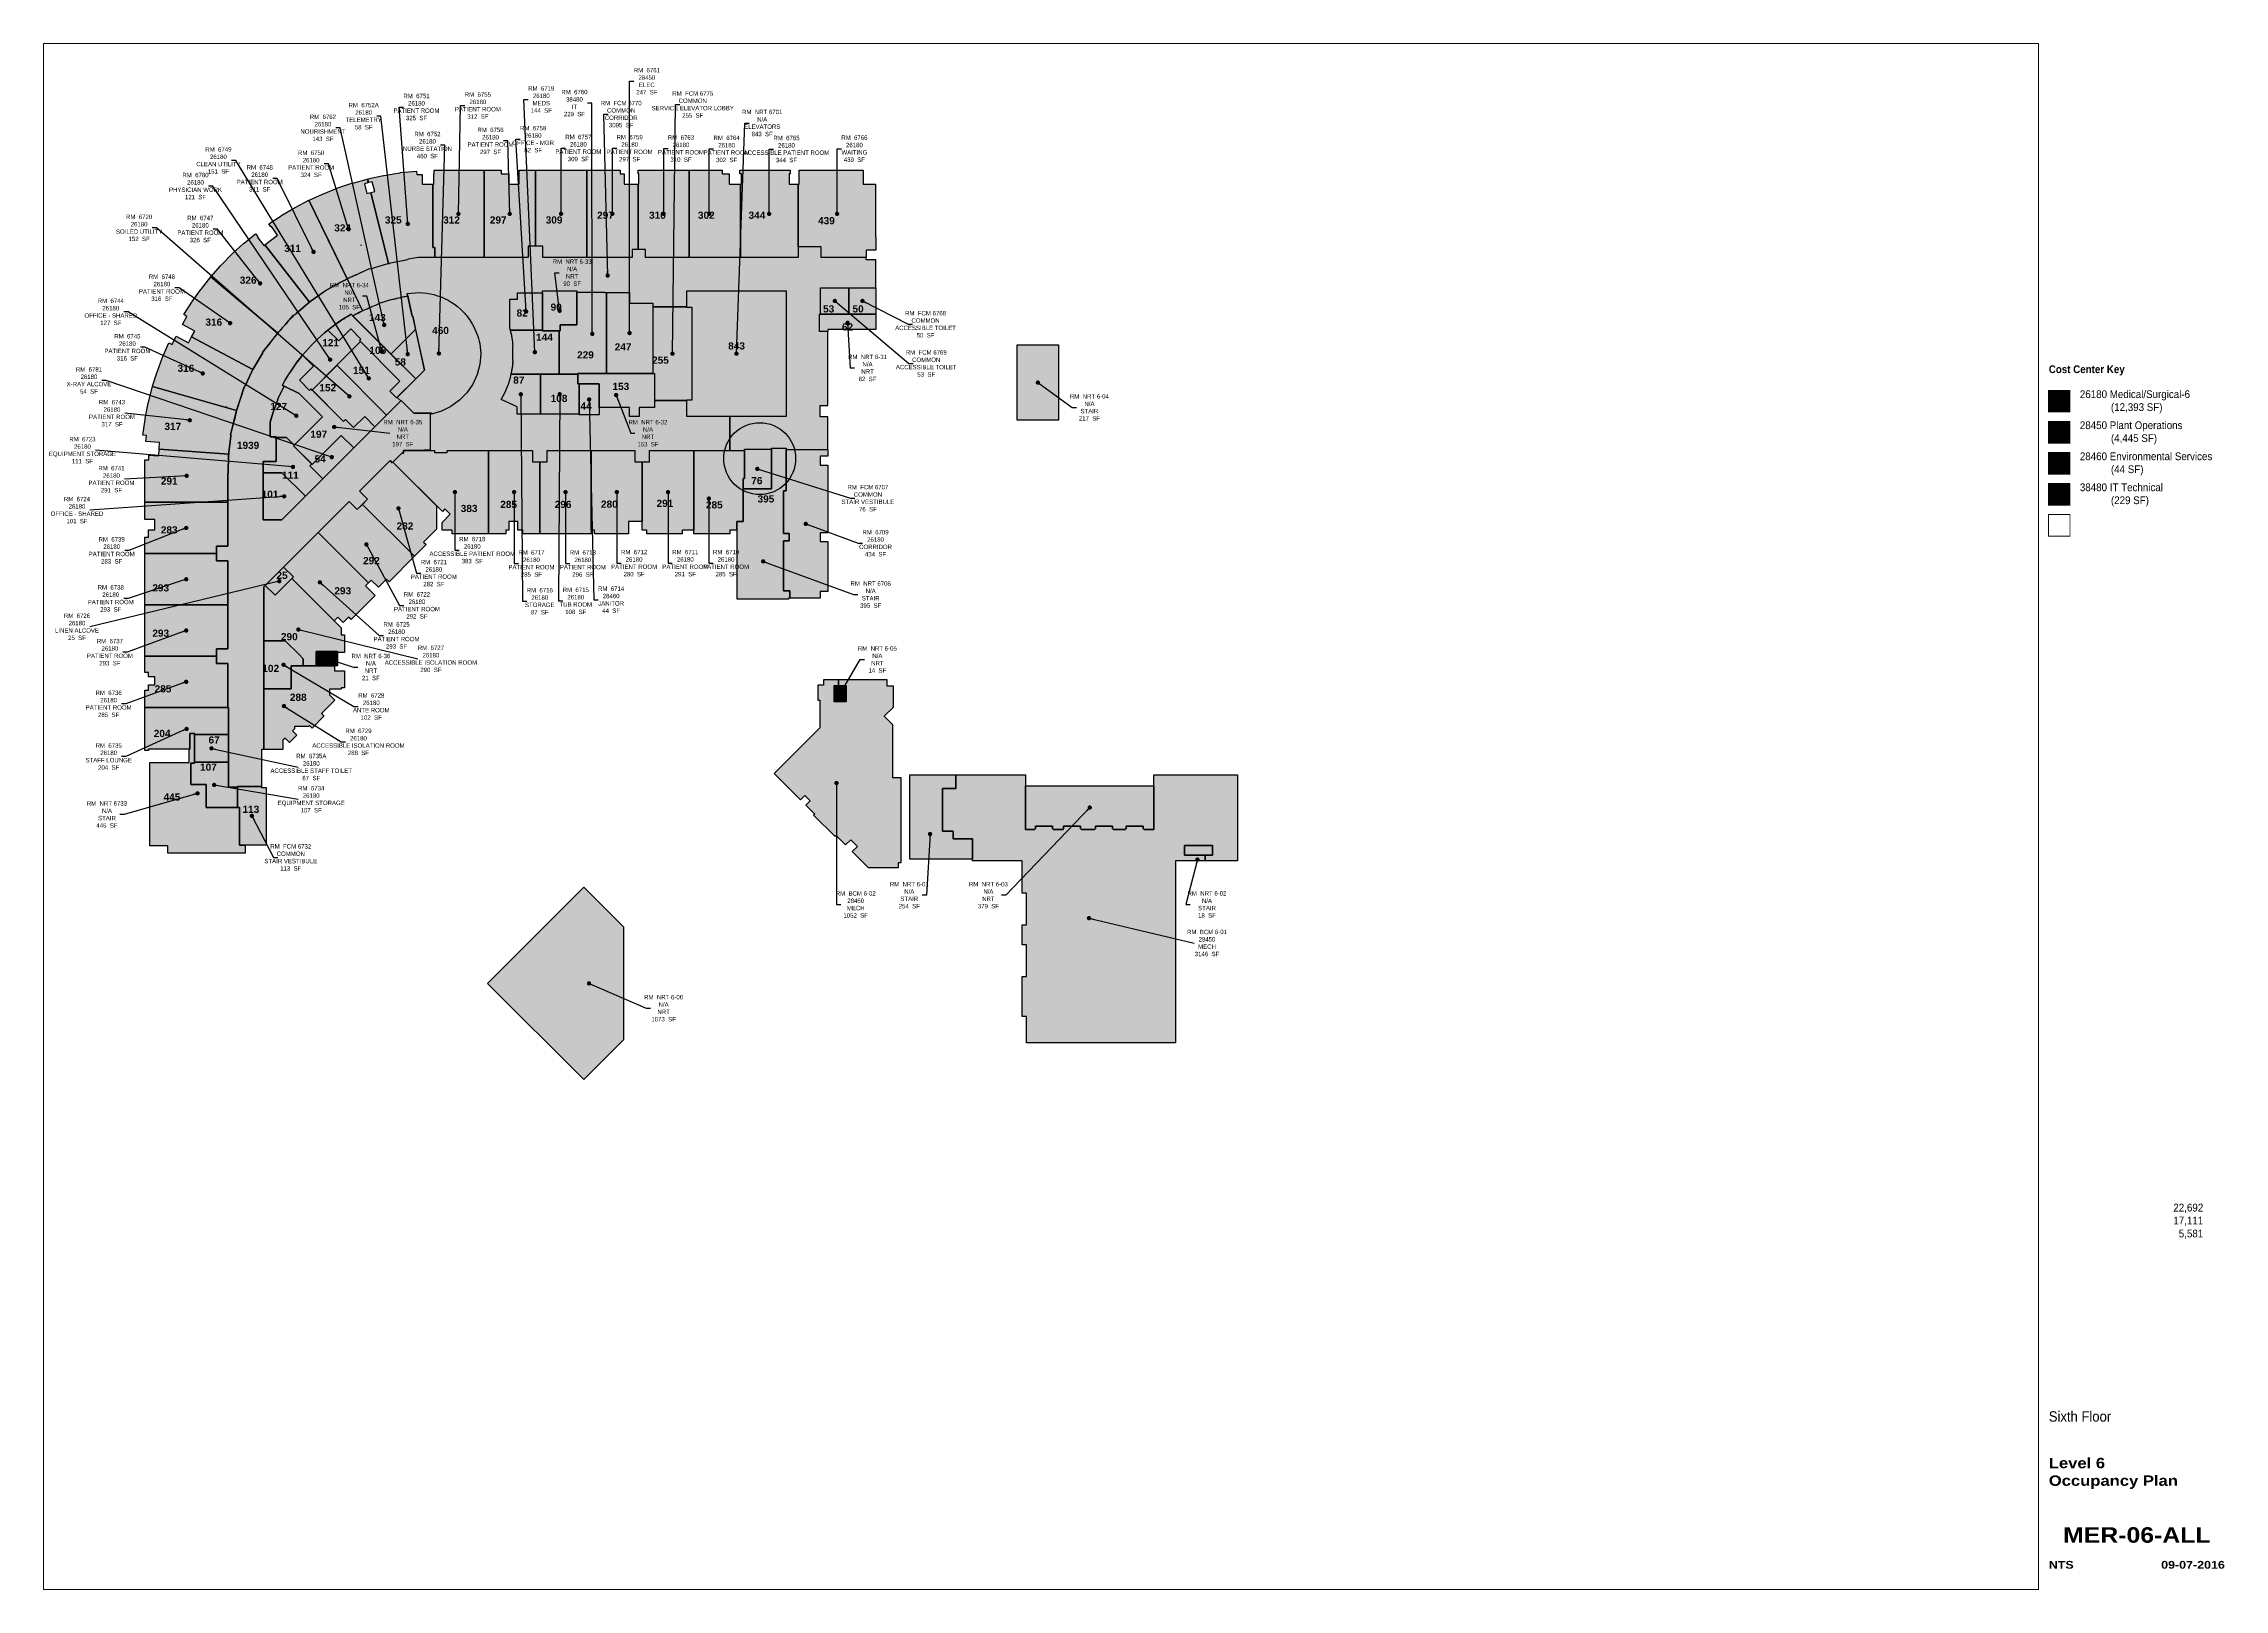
# Paper-space layout 'ALL' of a CAD drawing. Header units: inches. Extents: x 1.5 to 41, y 1 to 29.
# The model-space entities are those that its viewports show. They can reach past a viewport. Long polylines and large blocks are cut down to what shows.
import ezdxf
from ezdxf.enums import TextEntityAlignment as Align

# ---------------------------------------------------------------- set-up
doc = ezdxf.new("R2010")
doc.units = ezdxf.units.IN
doc.header["$LTSCALE"] = 96
doc.header["$MEASUREMENT"] = 0
doc.layers.get('Defpoints').update_dxf_attribs({"color": 31})
for name, color, linetype in [('0-LABEL', 3, 'Continuous'), ('1-NRT', 200, 'Continuous'), ('1-NRT-PTN', 253, 'Continuous'), ('3-FCM', 190, 'Continuous'), ('3-FCM-PTN', 9, 'Continuous'), ('4-OCC', 6, 'Continuous'), ('4-OCC-PTN', 95, 'Continuous'), ('T-8', 8, 'Continuous')]:
    doc.layers.add(name, color=color, linetype=linetype)
doc.layers.add('AE-109$0$A-WALL-PATT', color=2, linetype='Continuous', lineweight=9)
doc.layers.add('T-5', color=5, linetype='Continuous', lineweight=35)
doc.styles.add('AE-101i$0$Arial_B', font='arialbd.ttf', dxfattribs={"height": 9.132806})
doc.styles.add('Arial90', font='arial.ttf', dxfattribs={"width": 0.9})
doc.styles.add('ArialBlack', font='ariblk_1.ttf')
doc.styles.add('ArialBold90', font='arialbd.ttf', dxfattribs={"width": 0.9})
doc.styles.add('ArialN', font='ARIALN.TTF')
doc.dimstyles.new('AB-220', dxfattribs={"dimscale": 220, "dimtxt": 0.070312, "dimasz": 0.0625, "dimexe": 0.0625, "dimexo": 0.125, "dimgap": 0.1875, "dimtad": 0, "dimdec": 4, "dimrnd": 0.0625, "dimzin": 0, "dimdsep": 46, "dimlunit": 4, "dimtxsty": 'ArialN', "dimblk": 'ARCHTICK', "dimcen": 0.0625, "dimclrd": 256, "dimclre": 256, "dimclrt": 256, "dimadec": 0, "dimazin": 0, "dimtfac": 1, "dimtdec": 4, "dimtofl": 0, "dimtmove": 2, "dimatfit": 3, "dimldrblk": 'DOT', "dimfxl": 0, "dimfrac": 2, "dimtolj": 1, "dimtzin": 0, "dimlwd": -1, "dimlwe": -1, "dimarcsym": 0})
pattern_1 = [(0, (0, 0), (0, 0.48), [18, -9])]
pattern_2 = [(0, (0, 0), (30.72, 7.68), [1.267, -21.773, 1.267, -21.773, -122.88]), (0, (0, 0), (30.72, 7.68), [-46.08, 1.267, -44.813, 1.267, -21.773, -53.76]), (0, (0, 0), (30.72, 7.68), [-115.2, 1.267, -14.093, 1.267, -37.133]), (120, (11.52, 3.84), (-22.011075, 22.7643), [1.267, -21.773, 1.267, -21.773, -122.88]), (120, (11.52, 3.84), (-22.011075, 22.7643), [-46.08, 1.267, -44.813, 1.267, -21.773, -53.76]), (120, (11.52, 3.84), (-22.011075, 22.7643), [-115.2, 1.267, -14.093, 1.267, -37.133]), (240, (15.36, 19.2), (-8.708925, -30.4443), [1.267, -21.773, 1.267, -21.773, -122.88]), (240, (15.36, 19.2), (-8.708925, -30.4443), [-46.08, 1.267, -44.813, 1.267, -21.773, -53.76]), (240, (15.36, 19.2), (-8.708925, -30.4443), [-115.2, 1.267, -14.093, 1.267, -37.133])]
pattern_3 = [(45, (0, 0), (-8.012227, 8.012227), []), (135, (0, 0), (-8.012227, -8.012227), [])]

psp = doc.layouts.new('ALL')

# ---------------------------------------------------------------- texts
at = {"layer": 'T-5', "char_height": 0.14062, "attachment_point": 1}
for s, insert, width, style in [('Cost Center Key', (37.812, 23.172), 3.1875, 'ArialBold90'), ('26180 Medical/Surgical-6\\P^I(12,393 SF)', (38.375, 22.72), 2.625, 'Arial90'), ('28450 Plant Operations\\P^I(4,445 SF)', (38.375, 22.158), 2.625, 'Arial90'), ('28460 Environmental Services \\P^I(44 SF)', (38.375, 21.595), 2.625, 'Arial90'), ('38480 IT Technical\\P^I(229 SF)', (38.375, 21.033), 2.625, 'Arial90')]:
    psp.add_mtext(s, dxfattribs=dict(at, insert=insert, width=width, style=style))

msp = doc.modelspace()

# ---------------------------------------------------------------- texts
at = {"layer": '0-LABEL', "char_height": 14, "attachment_point": 5, "style": 'ArialN'}
for s, insert in [('RM  6761\\P28450\\PELEC\\P247  SF', (1554.7, 4532.8)), ('RM  6719\\P26180\\PMEDS\\P144  SF', (1219.3, 4474.7)), ('RM  6760\\P38480\\PIT\\P229  SF', (1324.6, 4463.3)), ('RM  6752A\\P26180\\PTELEMETRY\\P58  SF', (655, 4421.8)), ('RM  6751\\P26180\\PPATIENT ROOM\\P325  SF', (822.8, 4450.8)), ('RM  6755\\P26180\\PPATIENT ROOM\\P312  SF', (1017.8, 4455.4)), ('RM  FCM 6770\\PCOMMON\\PCORRIDOR\\P3095  SF', (1473.1, 4428.3)), ('RM  FCM 6775\\PCOMMON\\PSERVICE ELEVATOR LOBBY\\P255  SF', (1700.5, 4458.9)), ('RM  NRT 6701\\PN/A\\PELEVATORS\\P843  SF', (1921.2, 4400)), ('RM  6762\\P26180\\PNOURISHMENT\\P143  SF', (525.5, 4384.5)), ('RM  6752\\P26180\\PNURSE STATION\\P460  SF', (857.6, 4329.9)), ('RM  6756\\P26180\\PPATIENT ROOM\\P297  SF', (1058, 4343)), ('RM  6758\\P26180\\POFFICE - MGR\\P82  SF', (1193.5, 4348.7)), ('RM  6749\\P26180\\PCLEAN UTILITY\\P151  SF', (193.5, 4281)), ('RM  6750\\P26180\\PPATIENT ROOM\\P324  SF', (488.1, 4270.1)), ('RM  6757\\P26180\\PPATIENT ROOM\\P309  SF', (1337.1, 4320.5)), ('RM  6759\\P26180\\PPATIENT ROOM\\P297  SF', (1500.1, 4320)), ('RM  6763\\P26180\\PPATIENT ROOM\\P310  SF', (1663.1, 4318.6)), ('RM  6764\\P26180\\PPATIENT ROOM\\P302  SF', (1808.1, 4317.6)), ('RM  6765\\P26180\\PACCESSIBLE PATIENT ROOM\\P344  SF', (1998.2, 4317.3)), ('RM  6766\\P26180\\PWAITING\\P439  SF', (2214.1, 4318.4)), ('RM  6780\\P26180\\PPHYSICIAN WORK\\P121  SF', (120.7, 4199.6)), ('RM  6748\\P26180\\PPATIENT ROOM\\P311  SF', (324.7, 4224.1)), ('RM  6720\\P26180\\PSOILED UTILITY\\P152  SF', (-58.4, 4066.6)), ('RM  6747\\P26180\\PPATIENT ROOM\\P326  SF', (136.1, 4063.1)), ('RM  NRT 6-33\\PN/A\\PNRT\\P90  SF', (1317.4, 3924.4)), ('RM  6746\\P26180\\PPATIENT ROOM\\P316  SF', (13.9, 3876.5)), ('RM  NRT 6-34\\PN/A\\PNRT\\P105  SF', (609.6, 3849.7)), ('RM  6744\\P26180\\POFFICE - SHARED\\P127  SF', (-148.4, 3800)), ('RM  FCM 6768\\PCOMMON\\PACCESSIBLE TOILET\\P50  SF', (2440.1, 3760.5)), ('RM  6745\\P26180\\PPATIENT ROOM\\P316  SF', (-95.7, 3687.2)), ('RM  FCM 6769\\PCOMMON\\PACCESSIBLE TOILET\\P53  SF', (2442.3, 3635.9)), ('RM  6781\\P26180\\PX-RAY ALCOVE\\P54  SF', (-217.7, 3581.9)), ('RM  NRT 6-31\\PN/A\\PNRT\\P62  SF', (2255.8, 3621.6)), ('RM  NRT 6-04\\PN/A\\PSTAIR\\P217  SF', (2960.7, 3496.1)), ('RM  6743\\P26180\\PPATIENT ROOM\\P317  SF', (-144.6, 3477.7)), ('RM  6723\\P26180\\PEQUIPMENT STORAGE\\P111  SF', (-238.5, 3360.3)), ('RM  NRT 6-35\\PN/A\\PNRT\\P197  SF', (779.4, 3414.5)), ('RM  NRT 6-32\\PN/A\\PNRT\\P153  SF', (1558.3, 3414.2)), ('RM  6741\\P26180\\PPATIENT ROOM\\P291  SF', (-146.3, 3268.2)), ('RM  6724\\P26180\\POFFICE - SHARED\\P101  SF', (-255.8, 3169.9)), ('RM  FCM 6707\\PCOMMON\\PSTAIR VESTIBULE\\P76  SF', (2257, 3207.8)), ('RM  6739\\P26180\\PPATIENT ROOM\\P283  SF', (-145.6, 3041.9)), ('RM  6718\\P26180\\PACCESSIBLE PATIENT ROOM\\P383  SF', (1000, 3042.8)), ('RM  6709\\P26180\\PCORRIDOR\\P434  SF', (2281.2, 3064.6)), ('RM  6721\\P26180\\PPATIENT ROOM\\P282  SF', (877.9, 2969.7)), ('RM  6717\\P26180\\PPATIENT ROOM\\P285  SF', (1188, 3000.2)), ('RM  6713\\P26180\\PPATIENT ROOM\\P296  SF', (1351.3, 3000.2)), ('RM  6712\\P26180\\PPATIENT ROOM\\P280  SF', (1514.2, 3001.4)), ('RM  6711\\P26180\\PPATIENT ROOM\\P291  SF', (1676.9, 3001.4)), ('RM  6710\\P26180\\PPATIENT ROOM\\P285  SF', (1806.4, 3001.4)), ('RM  6738\\P26180\\PPATIENT ROOM\\P293  SF', (-148.6, 2889.3)), ('RM  6716\\P26180\\PSTORAGE\\P87  SF', (1214.5, 2880.3)), ('RM  6715\\P26180\\PTUB ROOM\\P108  SF', (1328.8, 2881.4)), ('RM  6714\\P28460\\PJANITOR\\P44  SF', (1441.2, 2885)), ('RM  NRT 6708\\PN/A\\PSTAIR\\P395  SF', (2265.8, 2901.3)), ('RM  6726\\P26180\\PLINEN ALCOVE\\P25  SF', (-255.8, 2799.1)), ('RM  6722\\P26180\\PPATIENT ROOM\\P292  SF', (824.3, 2867)), ('RM  6725\\P26180\\PPATIENT ROOM\\P293  SF', (759.4, 2771.7)), ('RM  6737\\P26180\\PPATIENT ROOM\\P293  SF', (-151.3, 2718.5)), ('RM  NRT 6-36\\PN/A\\PNRT\\P21  SF', (678, 2671.2)), ('RM  6727\\P26180\\PACCESSIBLE ISOLATION ROOM\\P290  SF', (868.6, 2697.1)), ('RM  NRT 6-05\\PN/A\\PNRT\\P14  SF', (2287, 2695.3)), ('RM  6736\\P26180\\PPATIENT ROOM\\P285  SF', (-155.3, 2554.2)), ('RM  6728\\P26180\\PANTE ROOM\\P102  SF', (679.1, 2545.8)), ('RM  6735\\P26180\\PSTAFF LOUNGE\\P204  SF', (-155.1, 2386.9)), ('RM  6729\\P26180\\PACCESSIBLE ISOLATION ROOM\\P288  SF', (638.4, 2433.3)), ('RM  6735A\\P26180\\PACCESSIBLE STAFF TOILET\\P67  SF', (488.5, 2353.3)), ('RM  6734\\P26180\\PEQUIPMENT STORAGE\\P107  SF', (488.3, 2251)), ('RM  NRT 6733\\PN/A\\PSTAIR\\P445  SF', (-160.6, 2202.8)), ('RM  FCM 6732\\PCOMMON\\PSTAIR VESTIBULE\\P113  SF', (423.4, 2066.2)), ('RM  BCM 6-02\\P28450\\PMECH\\P1052  SF', (2218.2, 1916.8)), ('RM  NRT 6-01\\PN/A\\PSTAIR\\P254  SF', (2388.5, 1946.2)), ('RM  NRT 6-03\\PN/A\\PNRT\\P379  SF', (2639.8, 1946.2)), ('RM  NRT 6-02\\PN/A\\PSTAIR\\P18  SF', (3334.3, 1916.8)), ('RM  BCM 6-01\\P28450\\PMECH\\P3146  SF', (3334.3, 1794.2)), ('RM  NRT 6-06\\PN/A\\PNRT\\P1073  SF', (1607.9, 1586.9))]:
    msp.add_mtext(s, dxfattribs=dict(at, insert=insert))
at = {"layer": 'Defpoints', "style": 'AE-101i$0$Arial_B'}
for s, p in [('325', (722.5, 4080.5)), ('312', (907.5, 4080.5)), ('297', (1055.9, 4080.5)), ('309', (1233.5, 4080.5)), ('297', (1396.7, 4095.6)), ('310', (1561.8, 4095.6)), ('302', (1717, 4095.6)), ('344', (1877.9, 4095.6)), ('439', (2098.6, 4078.3)), ('324', (561.6, 4055.4)), ('311', (402.6, 3990.3)), ('326', (261.5, 3889.2)), ('90', (1248.9, 3803.5)), ('53', (2114.6, 3798)), ('50', (2208, 3798)), ('316', (152.3, 3755.9)), ('143', (671.9, 3770.5)), ('460', (872.6, 3729.4)), ('82', (1140.9, 3784.9)), ('62', (2174.6, 3740.5)), ('121', (523.4, 3690.5)), ('105', (673.3, 3666.2)), ('144', (1202.7, 3707.8)), ('229', (1333.1, 3651.9)), ('247', (1452.5, 3677.1)), ('843', (1813.2, 3680.3)), ('316', (63.7, 3609.2)), ('151', (621.1, 3602.6)), ('58', (753.7, 3629.5)), ('255', (1571.3, 3635)), ('152', (514.3, 3547.4)), ('87', (1130.1, 3571.5)), ('108', (1249.1, 3513.5)), ('153', (1445.5, 3551.6)), ('127', (358.4, 3487.9)), ('44', (1343.8, 3489.1)), ('317', (22, 3424.6)), ('197', (485.9, 3399.6)), ('1939', (252.3, 3364.4)), ('54', (498.9, 3321.2)), ('291', (10.7, 3250.8)), ('111', (395.4, 3269.4)), ('76', (1886.4, 3252.2)), ('101', (330.9, 3209)), ('285', (1088.9, 3176.6)), ('296', (1262, 3176.6)), ('280', (1408.9, 3177.4)), ('291', (1585.5, 3179.9)), ('285', (1742.3, 3175.2)), ('395', (1906.3, 3194)), ('283', (10.7, 3095.7)), ('282', (759.6, 3107.9)), ('383', (963.4, 3163.7)), ('292', (653.1, 2997.8)), ('293', (-16.3, 2911.4)), ('25', (377.9, 2951.1)), ('293', (562, 2902)), ('293', (-16.3, 2767.4)), ('290', (392.1, 2756.2)), ('21', (517.4, 2681.8)), ('102', (333.2, 2655.5)), ('285', (-9.2, 2590.5)), ('288', (420.6, 2563.7)), ('204', (-11.8, 2448.8)), ('67', (162, 2428.1)), ('107', (135.2, 2341.6)), ('445', (19.3, 2246.6)), ('113', (270.1, 2207.7))]:
    msp.add_text(s, height=22.83, dxfattribs=at).set_placement(p)

# ---------------------------------------------------------------- blocks, each defined once
blk = doc.blocks.new('sheettext_30x42')
at = {"style": 'Arial90', "width": 0.9}
for tag, p in [('USEABLE', (2.797, 6.611)), ('GROSS', (2.797, 6.845)), ('COMMON', (2.797, 6.376))]:
    blk.add_attdef(tag, text='', height=0.141, dxfattribs=at).set_placement(p, align=Align.RIGHT)
blk.add_attdef('FLOOR', text='', height=0.188, dxfattribs=at).set_placement((0, 3.227), align=Align.TOP_LEFT)
at = {"layer": 'T-8', "style": 'ArialBlack'}
for tag, p, height in [('TITLE_1', (0, 2.195), 0.188), ('TITLE_2', (0, 1.876), 0.188), ('SCALE', (0, 0.375), 0.141)]:
    blk.add_attdef(tag, p, '', height=height, dxfattribs=at)
blk.add_attdef('DWG#', text='', height=0.281, dxfattribs=at).set_placement((1.594, 1.126), align=Align.TOP_CENTER)
blk.add_attdef('DATE', text='', height=0.141, dxfattribs=at).set_placement((3.188, 0.375), align=Align.RIGHT)
blk = doc.blocks.new('_ArchTick')
at = {"color": 0, "linetype": 'ByBlock', "const_width": 0.15}
blk.add_lwpolyline([(-0.5, -0.5), (0.5, 0.5)], dxfattribs=at)
blk = doc.blocks.new('_Dot')
at = {"lineweight": -2}
blk.add_line((-0.5, 0), (-1, 0), dxfattribs=at)
at = {"const_width": 0.5}
blk.add_lwpolyline([(-0.25, 0, 1), (0.25, 0, 1)], format="xyb", close=True, dxfattribs=at)

# ---------------------------------------------------------------- hatches: boundary and pattern name
at = {"layer": '1-NRT-PTN'}
h = msp.add_hatch(color=256, dxfattribs=at)
h.dxf.hatch_style = 1
h.paths.add_polyline_path([(1279.8, 3739.5), (1223.1, 3739.5), (1223.1, 3867.1), (1332.1, 3867.1), (1332.1, 3758.3), (1279.8, 3758.3)])
h = msp.add_hatch(color=256, dxfattribs=at)
h.dxf.hatch_style = 1
h.paths.add_polyline_path([(1997.6, 3867.1), (1997.6, 3467.1), (1681.2, 3467.1), (1681.2, 3520.5), (1698.6, 3520.5), (1698.6, 3813.7), (1681.2, 3813.7), (1681.2, 3867.1)])
h = msp.add_hatch(color=256, dxfattribs=at)
h.dxf.hatch_style = 1
edge = h.paths.add_edge_path()
edge.add_arc((880, 3323.9), 537.8, 123.85997, 128.99941, ccw=False)
edge.add_arc((763.8, 3508.4), 319.9, 120.03392, 124.99031, ccw=False)
edge.add_line((603.7, 3785.4), (609.3, 3788.8))
edge.add_line((609.3, 3788.8), (615.3, 3792.2))
edge.add_line((615.3, 3792.2), (820.3, 3587.2))
edge.add_line((820.3, 3587.2), (759.4, 3526.3))
edge.add_line((759.4, 3526.3), (738.1, 3547.6))
edge.add_line((738.1, 3547.6), (770.4, 3579.8))
edge.add_line((770.4, 3579.8), (641.5, 3708.7))
edge.add_line((641.5, 3708.7), (646.1, 3713.3))
edge.add_line((646.1, 3713.3), (613.7, 3745.7))
edge.add_line((613.7, 3745.7), (575.7, 3707.7))
edge.add_line((575.7, 3707.7), (541.5, 3741.9))
h = msp.add_hatch(color=256, dxfattribs=at)
h.dxf.hatch_style = 1
h.paths.add_polyline_path([(2282.5, 3792.6), (2282.5, 3743.8), (2129.7, 3743.8), (2129.7, 3737.8), (2102.8, 3737.8), (2102.8, 3792.6)])
for points in [[(2731.5, 3694.6), (2862.5, 3694.6), (2862.5, 3455.6), (2731.5, 3455.6)], [(2149.4, 2612.1), (2187.4, 2612.1), (2187.4, 2560.1), (2149.4, 2560.1)], [(2390.3, 2328.1), (2482.3, 2328.1), (2535.8, 2328.1), (2535.8, 2285.1), (2494.3, 2285.1), (2494.3, 2150.1), (2528.3, 2150.1), (2528.3, 2125.1), (2589.8, 2125.1), (2589.8, 2060.6), (2390.3, 2060.6)], [(2757.8, 2294.1), (3165.8, 2294.1), (3165.8, 2155.1), (3133.8, 2155.1), (3133.8, 2157.1), (3131.8, 2157.1), (3131.8, 2165.1), (3077.8, 2165.1), (3077.8, 2157.1), (3075.8, 2157.1), (3075.8, 2155.1), (3035.8, 2155.1), (3035.8, 2157.1), (3033.8, 2157.1), (3033.8, 2165.1), (2979.8, 2165.1), (2979.8, 2157.1), (2977.8, 2157.1), (2977.8, 2155.1), (2934.8, 2155.1), (2934.8, 2157.1), (2932.8, 2157.1), (2932.8, 2165.1), (2878.8, 2165.1), (2878.8, 2157.1), (2876.8, 2157.1), (2876.8, 2155.1), (2845.8, 2155.1), (2845.8, 2157.1), (2843.8, 2157.1), (2843.8, 2165.1), (2789.8, 2165.1), (2789.8, 2157.1), (2787.8, 2157.1), (2787.8, 2155.1), (2757.8, 2155.1)], [(3263.3, 2103.6), (3351.3, 2103.6), (3351.3, 2073.6), (3263.3, 2073.6)], [(1354.1, 1971.4), (1480.4, 1845.2), (1480.4, 1486.8), (1354, 1360.4), (1048.5, 1665.9)]]:
    msp.add_hatch(color=256, dxfattribs=at).paths.add_polyline_path(points)
h = msp.add_hatch(color=256, dxfattribs=at)
h.dxf.hatch_style = 1
edge = h.paths.add_edge_path()
edge.add_line((590.9, 3451.9), (597.2, 3458.3))
edge.add_line((597.2, 3458.3), (623, 3432.5))
edge.add_line((623, 3432.5), (658.2, 3467.7))
edge.add_line((658.2, 3467.7), (690.9, 3434.9))
edge.add_line((690.9, 3434.9), (623.3, 3367.3))
edge.add_line((623.3, 3367.3), (583.6, 3407))
edge.add_line((583.6, 3407), (491.5, 3314.9))
edge.add_line((491.5, 3314.9), (432.1, 3374.3))
edge.add_line((432.1, 3374.3), (524.2, 3466.4))
edge.add_line((524.2, 3466.4), (450.3, 3540.3))
edge.add_line((450.3, 3540.3), (401.9, 3563.5))
edge.add_line((401.9, 3563.5), (396.6, 3566.3))
edge.add_line((396.6, 3566.3), (401.8, 3575.9))
edge.add_line((401.8, 3575.9), (407.9, 3586.7))
edge.add_arc((901.3, 3297.8), 571.8, 140.43145, 149.65012, ccw=False)
edge.add_line((460.6, 3662), (495.3, 3627.3))
edge.add_line((495.3, 3627.3), (450.8, 3582.8))
edge.add_line((450.8, 3582.8), (483.2, 3550.4))
edge.add_line((483.2, 3550.4), (487.8, 3555))
edge.add_line((487.8, 3555), (590.9, 3451.9))
h = msp.add_hatch(color=256, dxfattribs=at)
h.dxf.hatch_style = 1
h.paths.add_polyline_path([(1578.6, 3604.1), (1578.6, 3496.1), (1530.1, 3496.1), (1530.1, 3467.1), (1499.1, 3467.1), (1499.1, 3496.1), (1403.3, 3496.1), (1403.3, 3570.7), (1335.6, 3570.7), (1335.6, 3604.1)])
h = msp.add_hatch(color=256, dxfattribs=at)
h.dxf.hatch_style = 1
h.paths.add_polyline_path([(1997.6, 3367.1), (1997.6, 3231.6), (1989.2, 3231.6), (1989.2, 3095.8), (2006.8, 3095.8), (2006.8, 3072.3), (1989.2, 3072.3), (1989.2, 2913), (2009, 2913), (2009, 2890), (2004.3, 2890), (2004.3, 2886.8), (1841.8, 2886.8), (1841.8, 3105.7), (1840.5, 3105.7), (1840.5, 3133.2), (1860.5, 3133.2), (1860.5, 3237.7), (1950.6, 3237.7), (1950.6, 3367.1)])
h = msp.add_hatch(color=256, dxfattribs=at)
h.dxf.hatch_style = 1
h.paths.add_polyline_path([(571.6, 2720.8), (571.6, 2675.4), (504.1, 2675.4), (504.1, 2720.8)])
h = msp.add_hatch(color=256, dxfattribs=at)
h.dxf.hatch_style = 1
h.paths.add_polyline_path([(260, 2224.7), (260, 2105.3), (278.6, 2105.3), (278.6, 2079.7), (32.7, 2079.7), (32.7, 2103.1), (-24.4, 2103.1), (-24.4, 2368.1), (101.1, 2368.1), (101.1, 2410.7), (102.3, 2410.7), (102.3, 2459.8), (117.1, 2459.8), (117.1, 2365.8), (106.3, 2365.8), (106.3, 2297.6), (154.5, 2297.6), (154.5, 2224.7)])
at = {"layer": '3-FCM-PTN'}
h = msp.add_hatch(color=256, dxfattribs=at)
h.dxf.hatch_style = 1
edge = h.paths.add_edge_path()
edge.add_arc((865.4, 3662.1), 265.3, 346.81749, 355.91381)
edge.add_line((1130, 3643.2), (1130, 3643.2))
edge.add_line((1130, 3643.2), (1129.1, 3643.3))
edge.add_line((1129.1, 3643.3), (1129.1, 3690.8))
edge.add_line((1129.1, 3690.8), (1130, 3690.9))
edge.add_arc((844.3, 3669.4), 286.5, 4.30074, 15.15373)
edge.add_arc((830.6, 3667.1), 300.4, 14.90271, 16.16456)
edge.add_line((1119.1, 3750.7), (1119.1, 3840))
edge.add_line((1119.1, 3840), (1143.2, 3840))
edge.add_line((1143.2, 3840), (1143.2, 3859.8))
edge.add_line((1143.2, 3859.8), (1223.1, 3859.8))
edge.add_line((1223.1, 3859.8), (1223.1, 3867.1))
edge.add_line((1223.1, 3867.1), (1332.1, 3867.1))
edge.add_line((1332.1, 3867.1), (1332.1, 3862.2))
edge.add_line((1332.1, 3862.2), (1421.3, 3862.2))
edge.add_line((1421.3, 3862.2), (1421.3, 3861))
edge.add_line((1421.3, 3861), (1499.8, 3861))
edge.add_line((1499.8, 3861), (1499.8, 3828))
edge.add_line((1499.8, 3828), (1573.7, 3828))
edge.add_line((1573.7, 3828), (1573.7, 3816.1))
edge.add_line((1573.7, 3816.1), (1681.2, 3816.1))
edge.add_line((1681.2, 3816.1), (1681.2, 3867.1))
edge.add_line((1681.2, 3867.1), (1997.6, 3867.1))
edge.add_line((1997.6, 3867.1), (1997.6, 3467.1))
edge.add_line((1997.6, 3467.1), (1817.8, 3467.1))
edge.add_line((1817.8, 3467.1), (1817.8, 3359.6))
edge.add_line((1817.8, 3359.6), (1864.8, 3359.6))
edge.add_line((1864.8, 3359.6), (1864.8, 3364))
edge.add_line((1864.8, 3364), (1950.6, 3364))
edge.add_line((1950.6, 3364), (1950.6, 3367.1))
edge.add_line((1950.6, 3367.1), (1997.6, 3367.1))
edge.add_line((1997.6, 3367.1), (1997.6, 3362.2))
edge.add_line((1997.6, 3362.2), (2129.7, 3362.2))
edge.add_line((2129.7, 3362.2), (2129.7, 3466.8))
edge.add_line((2129.7, 3466.8), (2105.3, 3466.8))
edge.add_line((2105.3, 3466.8), (2105.3, 3502.2))
edge.add_line((2105.3, 3502.2), (2129.7, 3502.2))
edge.add_line((2129.7, 3502.2), (2129.7, 3737.8))
edge.add_line((2129.7, 3737.8), (2102.8, 3737.8))
edge.add_line((2102.8, 3737.8), (2102.8, 3792.6))
edge.add_line((2102.8, 3792.6), (2106.6, 3792.6))
edge.add_line((2106.6, 3792.6), (2106.6, 3876.6))
edge.add_line((2106.6, 3876.6), (2282.5, 3876.6))
edge.add_line((2282.5, 3876.6), (2282.5, 3965.1))
edge.add_line((2282.5, 3965.1), (2251.7, 3965.1))
edge.add_line((2251.7, 3965.1), (2251.7, 3972.3))
edge.add_line((2251.7, 3972.3), (2108, 3972.3))
edge.add_line((2108, 3972.3), (2108, 4007))
edge.add_line((2108, 4007), (2035.2, 4007))
edge.add_line((2035.2, 4007), (2035.2, 3972.3))
edge.add_line((2035.2, 3972.3), (1626.2, 3972.3))
edge.add_line((1626.2, 3972.3), (1589.5, 3972.3))
edge.add_line((1589.5, 3972.3), (1589.5, 3972.6))
edge.add_line((1589.5, 3972.6), (1550, 3972.6))
edge.add_line((1550, 3972.6), (1550, 3998.1))
edge.add_line((1550, 3998.1), (1508.5, 3998.1))
edge.add_line((1508.5, 3998.1), (1508.5, 3972.6))
edge.add_line((1508.5, 3972.6), (1299.3, 3972.6))
edge.add_line((1299.3, 3972.6), (1224, 3972.6))
edge.add_line((1224, 3972.6), (1224, 4008.6))
edge.add_line((1224, 4008.6), (1177.3, 4008.6))
edge.add_line((1177.3, 4008.6), (1177.3, 3972.6))
edge.add_line((1177.3, 3972.6), (1137.8, 3972.6))
edge.add_line((1137.8, 3972.6), (1137.8, 3972.3))
edge.add_line((1137.8, 3972.3), (937.5, 3972.3))
edge.add_line((937.5, 3972.3), (937.5, 3972.6))
edge.add_line((937.5, 3972.6), (828.5, 3972.6))
edge.add_line((828.5, 3972.6), (796, 3966.8))
edge.add_line((796, 3966.8), (794.2, 3966.5))
edge.add_line((794.2, 3966.5), (794.4, 3965.4))
edge.add_line((794.4, 3965.4), (790.4, 3964.6))
edge.add_line((790.4, 3964.6), (739.9, 3954.5))
edge.add_line((739.9, 3954.5), (737, 3953.9))
edge.add_line((737, 3953.9), (734, 3953.2))
edge.add_line((734, 3953.2), (731, 3952.4))
edge.add_line((731, 3952.4), (727.7, 3951.4))
edge.add_line((727.7, 3951.4), (678.8, 3936.8))
edge.add_line((678.8, 3936.8), (674.8, 3935.6))
edge.add_line((674.8, 3935.6), (674.4, 3936.8))
edge.add_line((674.4, 3936.8), (670.8, 3936))
edge.add_line((670.8, 3936), (663.8, 3932.6))
edge.add_arc((-3126.9, 11874.6), 8800.2, 295.37872, 295.5149, ccw=False)
edge.add_line((644.9, 3923.6), (639, 3920.8))
edge.add_arc((898.8, 3296.6), 676.1, 112.59387, 115.98873)
edge.add_line((602.5, 3904.3), (651.6, 3803.3))
edge.add_arc((811.9, 3474.7), 365.6, 115.62002, 116.00154, ccw=False)
edge.add_arc((896.6, 3301.1), 558.7, 110.36229, 115.7517, ccw=False)
edge.add_line((702.2, 3824.9), (701.7, 3826.1))
edge.add_line((701.7, 3826.1), (705.4, 3827.3))
edge.add_line((705.4, 3827.3), (742.5, 3839.3))
edge.add_line((742.5, 3839.3), (746.2, 3840.5))
edge.add_line((746.2, 3840.5), (750.7, 3840.4))
edge.add_arc((909.1, 3250.8), 610.6, 100.74211, 105.03656, ccw=False)
edge.add_line((795.3, 3850.6), (793.7, 3857.7))
edge.add_arc((829.2, 3664.7), 196.1, 43.59731, 100.41067, ccw=False)
edge.add_arc((829.3, 3664.9), 196, 28.96938, 43.59104, ccw=False)
edge.add_arc((802.6, 3647.9), 227.6, 13.06604, 29.46657, ccw=False)
edge.add_line((1024.3, 3699.3), (1026.9, 3666))
edge.add_line((1026.9, 3666), (1023.9, 3632.8))
edge.add_line((1023.9, 3632.8), (1015.3, 3600.5))
edge.add_line((1015.3, 3600.5), (1001.4, 3570.2))
edge.add_line((1001.4, 3570.2), (982.5, 3542.7))
edge.add_line((982.5, 3542.7), (959.3, 3518.8))
edge.add_line((959.3, 3518.8), (932.3, 3499.1))
edge.add_line((932.3, 3499.1), (902.4, 3484.3))
edge.add_line((902.4, 3484.3), (870, 3474.6))
edge.add_line((870, 3474.6), (870, 3477.8))
edge.add_line((870, 3477.8), (866.3, 3477.8))
edge.add_line((866.3, 3477.8), (866.3, 3359.8))
edge.add_line((866.3, 3359.8), (880.1, 3359.8))
edge.add_line((880.1, 3359.8), (880.1, 3353.2))
edge.add_line((880.1, 3353.2), (920.5, 3353.2))
edge.add_line((920.5, 3353.2), (920.5, 3359.8))
edge.add_line((920.5, 3359.8), (1156.2, 3359.8))
edge.add_line((1156.2, 3359.8), (1156.2, 3359.6))
edge.add_line((1156.2, 3359.6), (1191.2, 3359.6))
edge.add_line((1191.2, 3359.6), (1191.2, 3323.6))
edge.add_line((1191.2, 3323.6), (1237.8, 3323.6))
edge.add_line((1237.8, 3323.6), (1237.8, 3359.6))
edge.add_line((1237.8, 3359.6), (1277.3, 3359.6))
edge.add_line((1277.3, 3359.6), (1277.3, 3359.8))
edge.add_line((1277.3, 3359.8), (1477.4, 3359.8))
edge.add_line((1477.4, 3359.8), (1477.4, 3359.6))
edge.add_line((1477.4, 3359.6), (1516.9, 3359.6))
edge.add_line((1516.9, 3359.6), (1516.9, 3323.6))
edge.add_line((1516.9, 3323.6), (1563.5, 3323.6))
edge.add_line((1563.5, 3323.6), (1563.5, 3359.6))
edge.add_line((1563.5, 3359.6), (1603, 3359.6))
edge.add_line((1603, 3359.6), (1603, 3359.8))
edge.add_line((1603, 3359.8), (1817.8, 3359.6))
edge.add_line((1817.8, 3359.6), (1817.8, 3467.1))
edge.add_line((1817.8, 3467.1), (1681.2, 3467.1))
edge.add_line((1681.2, 3467.1), (1681.2, 3518))
edge.add_line((1681.2, 3518), (1578.6, 3518))
edge.add_line((1578.6, 3518), (1578.6, 3496.1))
edge.add_line((1578.6, 3496.1), (1530.1, 3496.1))
edge.add_line((1530.1, 3496.1), (1530.1, 3467.1))
edge.add_line((1530.1, 3467.1), (1499.1, 3467.1))
edge.add_line((1499.1, 3467.1), (1499.1, 3496.1))
edge.add_line((1499.1, 3496.1), (1403.3, 3496.1))
edge.add_line((1403.3, 3496.1), (1403.3, 3472.2))
edge.add_line((1403.3, 3472.2), (1339.3, 3472.2))
edge.add_line((1339.3, 3472.2), (1339.3, 3474.6))
edge.add_line((1339.3, 3474.6), (1216.5, 3474.6))
edge.add_line((1216.5, 3474.6), (1216.5, 3474.3))
edge.add_line((1216.5, 3474.3), (1143.1, 3474.3))
edge.add_line((1143.1, 3474.3), (1143.1, 3498.3))
edge.add_line((1143.1, 3498.3), (1092.1, 3521.2))
edge.add_arc((866.8, 3656.1), 262.6, 329.08199, 348.02372)
h = msp.add_hatch(color=256, dxfattribs=at)
h.dxf.hatch_style = 1
edge = h.paths.add_edge_path()
edge.add_arc((897.1, 3300.6), 566.7, 128.85843, 140.3777)
edge.add_line((460.6, 3662), (458.6, 3659.7))
edge.add_line((458.6, 3659.7), (456.7, 3657.3))
edge.add_line((456.7, 3657.3), (449.1, 3647.8))
edge.add_line((449.1, 3647.8), (440.5, 3636.3))
edge.add_line((440.5, 3636.3), (431.7, 3624))
edge.add_line((431.7, 3624), (423.1, 3611.3))
edge.add_line((423.1, 3611.3), (415.4, 3599.3))
edge.add_line((415.4, 3599.3), (408, 3586.9))
edge.add_line((408, 3586.9), (403.8, 3579.6))
edge.add_line((403.8, 3579.6), (396.6, 3566.4))
edge.add_line((396.6, 3566.4), (401.9, 3563.6))
edge.add_line((401.9, 3563.6), (381.7, 3521.4))
edge.add_line((381.7, 3521.4), (382.8, 3520.9))
edge.add_line((382.8, 3520.9), (377, 3506.8))
edge.add_line((377, 3506.8), (371.6, 3492.5))
edge.add_line((371.6, 3492.5), (366.6, 3478.1))
edge.add_line((366.6, 3478.1), (361.9, 3463.5))
edge.add_line((361.9, 3463.5), (357.7, 3448.9))
edge.add_line((357.7, 3448.9), (357.7, 3448.9))
edge.add_line((357.7, 3448.9), (357.7, 3402.8))
edge.add_line((357.7, 3402.8), (376.8, 3402.8))
edge.add_line((376.8, 3402.8), (376.8, 3324.4))
edge.add_line((376.8, 3324.4), (335.9, 3324.4))
edge.add_line((335.9, 3324.4), (335.6, 3313.2))
edge.add_line((335.6, 3313.2), (335.5, 3301.3))
edge.add_line((335.5, 3301.3), (335.5, 3138.8))
edge.add_line((335.5, 3138.8), (394.7, 3138.8))
edge.add_line((394.7, 3138.8), (523.7, 3267.8))
edge.add_line((523.7, 3267.8), (774.3, 3518.4))
edge.add_line((774.3, 3518.4), (814.7, 3477.9))
edge.add_line((814.7, 3477.9), (866.3, 3477.9))
edge.add_line((866.3, 3477.9), (866.3, 3359.9))
edge.add_line((866.3, 3359.9), (846.2, 3359.9))
edge.add_line((846.2, 3359.9), (846.2, 3359.6))
edge.add_line((846.2, 3359.6), (781.7, 3359.6))
edge.add_line((781.7, 3359.6), (781.7, 3351))
edge.add_line((781.7, 3351), (776.6, 3351))
edge.add_line((776.6, 3351), (745.9, 3320.3))
edge.add_line((745.9, 3320.3), (738.9, 3327.3))
edge.add_line((738.9, 3327.3), (642, 3230))
edge.add_line((642, 3230), (667.5, 3204.6))
edge.add_line((667.5, 3204.6), (634.5, 3171.6))
edge.add_line((634.5, 3171.6), (609.1, 3197.1))
edge.add_line((609.1, 3197.1), (338.1, 2926.4))
edge.add_line((338.1, 2926.4), (338.1, 2409.2))
edge.add_line((338.1, 2409.2), (330.6, 2409.2))
edge.add_line((330.6, 2409.2), (330.6, 2291.7))
edge.add_line((330.6, 2291.7), (253.8, 2291.7))
edge.add_line((253.8, 2291.7), (253.8, 2289.8))
edge.add_line((253.8, 2289.8), (225.7, 2289.8))
edge.add_line((225.7, 2289.8), (225.7, 2542.7))
edge.add_line((225.7, 2542.7), (223.1, 2542.7))
edge.add_line((223.1, 2542.7), (223.1, 2682.4))
edge.add_line((223.1, 2682.4), (187.1, 2682.4))
edge.add_line((187.1, 2682.4), (187.1, 2729))
edge.add_line((187.1, 2729), (223.1, 2729))
edge.add_line((223.1, 2729), (223.1, 3008.4))
edge.add_line((223.1, 3008.4), (187.1, 3008.4))
edge.add_line((187.1, 3008.4), (187.1, 3055))
edge.add_line((187.1, 3055), (223.1, 3055))
edge.add_line((223.1, 3055), (223.1, 3287.4))
edge.add_line((223.1, 3287.4), (224.5, 3287.4))
edge.add_line((224.5, 3287.4), (224.7, 3291.4))
edge.add_line((224.7, 3291.4), (225.9, 3342.4))
edge.add_line((225.9, 3342.4), (225.9, 3345))
edge.add_line((225.9, 3345), (226.4, 3351.1))
edge.add_line((226.4, 3351.1), (226.8, 3354.5))
edge.add_line((226.8, 3354.5), (232.7, 3405.2))
edge.add_line((232.7, 3405.2), (233.2, 3409.3))
edge.add_line((233.2, 3409.3), (232.1, 3409.4))
edge.add_line((232.1, 3409.4), (232.7, 3413.2))
edge.add_line((232.7, 3413.2), (241.5, 3447.2))
edge.add_line((241.5, 3447.2), (251.4, 3486.1))
edge.add_line((251.4, 3486.1), (263.7, 3524.4))
edge.add_line((263.7, 3524.4), (274.2, 3558))
edge.add_line((274.2, 3558), (275.7, 3561.4))
edge.add_line((275.7, 3561.4), (276.7, 3561))
edge.add_line((276.7, 3561), (278.4, 3564.7))
edge.add_line((278.4, 3564.7), (303.1, 3616.8))
edge.add_line((303.1, 3616.8), (332.4, 3666.2))
edge.add_line((332.4, 3666.2), (334.5, 3669.7))
edge.add_line((334.5, 3669.7), (333.6, 3670.3))
edge.add_line((333.6, 3670.3), (335.7, 3673.5))
edge.add_line((335.7, 3673.5), (357.6, 3701))
edge.add_line((357.6, 3701), (382.5, 3732.6))
edge.add_line((382.5, 3732.6), (382.5, 3732.6))
edge.add_line((382.5, 3732.6), (384.7, 3735.2))
edge.add_line((384.7, 3735.2), (409.2, 3762.5))
edge.add_line((409.2, 3762.5), (432.5, 3788.9))
edge.add_line((432.5, 3788.9), (435.3, 3791.5))
edge.add_line((435.3, 3791.5), (436, 3790.7))
edge.add_line((436, 3790.7), (439.1, 3793.4))
edge.add_line((439.1, 3793.4), (477.8, 3826.6))
edge.add_line((477.8, 3826.6), (482.7, 3830.9))
edge.add_line((482.7, 3830.9), (488.1, 3834.6))
edge.add_line((488.1, 3834.6), (533.1, 3866.6))
edge.add_line((533.1, 3866.6), (566.8, 3885.7))
edge.add_arc((866.2, 3356.6), 607.9, 115.73277, 119.50305, ccw=False)
edge.add_arc((1453.2, 2159.6), 1941, 115.99289, 116.00149, ccw=False)
edge.add_line((602.5, 3904.3), (651.6, 3803.3))
edge.add_line((651.6, 3803.3), (649.4, 3802.3))
edge.add_line((649.4, 3802.3), (639.7, 3797.4))
edge.add_line((639.7, 3797.4), (630.1, 3792.3))
edge.add_line((630.1, 3792.3), (620.6, 3787))
edge.add_line((620.6, 3787), (615.3, 3792.3))
edge.add_line((615.3, 3792.3), (609.3, 3788.8))
edge.add_line((609.3, 3788.8), (603.7, 3785.5))
edge.add_line((603.7, 3785.5), (591.3, 3777.8))
edge.add_line((591.3, 3777.8), (579.1, 3769.8))
edge.add_line((579.1, 3769.8), (567.2, 3761.5))
edge.add_line((567.2, 3761.5), (544, 3743.9))
edge.add_line((544, 3743.9), (541.5, 3742))
edge.add_line((541.5, 3742), (541.6, 3741.9))
edge.add_line((541.6, 3741.9), (541.6, 3741.9))
h = msp.add_hatch(color=256, dxfattribs=at)
h.dxf.hatch_style = 1
h.paths.add_polyline_path([(1681.2, 3816.1), (1573.7, 3816.1), (1573.7, 3604.1), (1578.6, 3604.1), (1578.6, 3518), (1681.2, 3518), (1681.2, 3520.5), (1698.6, 3520.5), (1698.6, 3813.7), (1681.2, 3813.7)])
h = msp.add_hatch(color=256, dxfattribs=at)
h.dxf.hatch_style = 1
h.paths.add_polyline_path([(2282.5, 3876.6), (2282.5, 3792.6), (2196.7, 3792.6), (2196.7, 3876.6)])
h.paths.add_polyline_path([(2196.7, 3876.6), (2196.7, 3792.6), (2106.6, 3792.6), (2106.6, 3876.6)])
h = msp.add_hatch(color=256, dxfattribs=at)
h.dxf.hatch_style = 1
h.paths.add_polyline_path([(1950.6, 3364), (1950.6, 3237.7), (1860.5, 3237.7), (1860.5, 3270), (1864.8, 3270), (1864.8, 3364)])
h = msp.add_hatch(color=256, dxfattribs=at)
h.dxf.hatch_style = 1
h.paths.add_polyline_path([(345.3, 2105.3), (260, 2105.3), (260, 2224.7), (253.8, 2224.7), (253.8, 2291.7), (330.6, 2291.7), (330.6, 2288.5), (345.3, 2288.5)])
at = {"layer": '4-OCC-PTN'}
h = msp.add_hatch(color=215, dxfattribs=at)
h.dxf.hatch_style = 1
h.paths.add_polyline_path([(690.1, 4182.4), (682.4, 4213.4), (671, 4210.9), (668.2, 4222.4), (717.6, 4233.3), (720.1, 4233.7), (770.1, 4241.8), (772.6, 4242.2), (822.9, 4247.4), (823, 4247.4), (823.8, 4236), (841.1, 4236.9), (841.1, 4206), (874.5, 4206), (874.5, 4004.6), (881.1, 4004.6), (881.1, 3972.6), (828.5, 3972.6), (796, 3966.8), (794.2, 3966.5), (794.4, 3965.4), (740.4, 3954.6), (737, 3953.9), (734, 3953.2), (677.6, 4179.3)])
h = msp.add_hatch(color=215, dxfattribs=at)
h.dxf.hatch_style = 1
h.paths.add_polyline_path([(1037.6, 3972.3), (937.5, 3972.3), (937.5, 3972.6), (881.1, 3972.6), (881.1, 4004.6), (874.5, 4004.6), (874.5, 4206), (877.7, 4206), (877.7, 4238.3), (879.1, 4238.4), (878.6, 4250.3), (1037.6, 4250.3)])
h = msp.add_hatch(color=215, dxfattribs=at)
h.dxf.hatch_style = 1
h.paths.add_polyline_path([(1190.8, 4008.6), (1177.3, 4008.6), (1177.3, 3972.6), (1137.8, 3972.6), (1137.8, 3972.3), (1037.6, 3972.3), (1037.6, 4250.3), (1040.6, 4250.3), (1092.1, 4250.3), (1092.1, 4238.6), (1115.7, 4238.6), (1115.7, 4206), (1148.6, 4206), (1148.6, 4250.3), (1200.6, 4250.3), (1200.6, 4067.3), (1200.6, 4008.6)])
h = msp.add_hatch(color=215, dxfattribs=at)
h.dxf.hatch_style = 1
h.paths.add_polyline_path([(1363.6, 3972.6), (1224, 3972.6), (1224, 4008.6), (1210.5, 4008.6), (1200.6, 4008.6), (1200.6, 4067.3), (1200.6, 4250.3), (1363.6, 4250.3)])
h = msp.add_hatch(color=215, dxfattribs=at)
h.dxf.hatch_style = 1
h.paths.add_polyline_path([(1526.6, 3998.1), (1508.5, 3998.1), (1508.5, 3972.6), (1363.6, 3972.6), (1363.6, 4250.3), (1470.1, 4250.3), (1470.1, 4238.6), (1482.7, 4238.6), (1482.7, 4206), (1526.6, 4206)])
h = msp.add_hatch(color=215, dxfattribs=at)
h.dxf.hatch_style = 1
h.paths.add_polyline_path([(1689.6, 4250.3), (1689.6, 3972.3), (1589.5, 3972.3), (1589.5, 3972.6), (1550, 3972.6), (1550, 3998.1), (1526.6, 3998.1), (1526.6, 4206), (1529.7, 4206), (1529.7, 4238.5), (1526.6, 4238.5), (1526.6, 4250.3)])
h = msp.add_hatch(color=215, dxfattribs=at)
h.dxf.hatch_style = 1
h.paths.add_polyline_path([(1852.6, 3972.3), (1689.6, 3972.3), (1689.6, 4250.3), (1794.1, 4250.3), (1794.1, 4238.6), (1816, 4238.6), (1816, 4206), (1852.6, 4206)])
h = msp.add_hatch(color=215, dxfattribs=at)
h.dxf.hatch_style = 1
h.paths.add_polyline_path([(2035.8, 4206), (2035.8, 4007), (2035.2, 4007), (2035.2, 3972.3), (1855.7, 3972.3), (1852.6, 3972.3), (1852.6, 4206), (1855.7, 4206), (1855.7, 4238.5), (1850.6, 4238.5), (1850.6, 4250.3), (2010.1, 4250.3), (2010.1, 4238.5), (2007, 4238.5), (2007, 4206)])
h = msp.add_hatch(color=215, dxfattribs=at)
h.dxf.hatch_style = 1
h.paths.add_polyline_path([(2281.6, 4205.7), (2281.6, 4038.6), (2282.5, 4038.6), (2282.5, 3995.5), (2251.7, 3995.5), (2251.7, 3972.3), (2108, 3972.3), (2108, 4007), (2035.8, 4007), (2035.8, 4206), (2038.8, 4206), (2038.8, 4250.3), (2242.1, 4250.3), (2242.1, 4205.7)])
h = msp.add_hatch(color=215, dxfattribs=at)
h.dxf.hatch_style = 1
edge = h.paths.add_edge_path()
edge.add_line((674.8, 3935.6), (674.4, 3936.8))
edge.add_line((674.4, 3936.8), (670.8, 3936))
edge.add_line((670.8, 3936), (639, 3920.8))
edge.add_arc((896.6, 3301.1), 671.1, 112.56829, 115.70076)
edge.add_line((605.5, 3905.8), (602.4, 3904.3))
edge.add_line((602.4, 3904.3), (480.3, 4154.5))
edge.add_line((480.3, 4154.5), (481.5, 4155))
edge.add_line((481.5, 4155), (481.6, 4154.8))
edge.add_line((481.6, 4154.8), (524.5, 4174.3))
edge.add_line((524.5, 4174.3), (526.9, 4175.3))
edge.add_line((526.9, 4175.3), (570.7, 4192.6))
edge.add_line((570.7, 4192.6), (573.1, 4193.5))
edge.add_line((573.1, 4193.5), (617.8, 4208.4))
edge.add_line((617.8, 4208.4), (620.3, 4209.2))
edge.add_line((620.3, 4209.2), (665.7, 4221.8))
edge.add_line((665.7, 4221.8), (668.6, 4210.3))
edge.add_line((668.6, 4210.3), (657.4, 4207.2))
edge.add_line((657.4, 4207.2), (665.1, 4176.2))
edge.add_line((665.1, 4176.2), (677.6, 4179.3))
edge.add_line((677.6, 4179.3), (734, 3953.2))
edge.add_line((734, 3953.2), (731, 3952.4))
edge.add_line((731, 3952.4), (727.7, 3951.4))
edge.add_line((727.7, 3951.4), (678.8, 3936.8))
edge.add_line((678.8, 3936.8), (674.8, 3935.6))
edge.add_line((674.8, 3935.6), (674.8, 3935.6))
h = msp.add_hatch(color=215, dxfattribs=at)
h.dxf.hatch_style = 1
edge = h.paths.add_edge_path()
edge.add_line((587.4, 3935.1), (602.4, 3904.3))
edge.add_arc((898.5, 3297.1), 675.5, 115.99842, 119.40826)
edge.add_line((566.8, 3885.6), (533.1, 3866.5))
edge.add_line((533.1, 3866.5), (530.1, 3864.4))
edge.add_line((530.1, 3864.4), (488.1, 3834.6))
edge.add_line((488.1, 3834.6), (485.2, 3832.6))
edge.add_line((485.2, 3832.6), (482.7, 3830.8))
edge.add_line((482.7, 3830.8), (340.7, 4012.5))
edge.add_line((340.7, 4012.5), (380.9, 4044))
edge.add_line((380.9, 4044), (361.7, 4070.8))
edge.add_line((361.7, 4070.8), (360, 4069.6))
edge.add_line((360, 4069.6), (353.2, 4079.4))
edge.add_line((353.2, 4079.4), (392.5, 4105.4))
edge.add_line((392.5, 4105.4), (394.7, 4106.8))
edge.add_line((394.7, 4106.8), (435.3, 4130.7))
edge.add_line((435.3, 4130.7), (437.5, 4131.9))
edge.add_line((437.5, 4131.9), (480.3, 4154.5))
edge.add_line((480.3, 4154.5), (587.4, 3935.1))
h = msp.add_hatch(color=215, dxfattribs=at)
h.dxf.hatch_style = 1
edge = h.paths.add_edge_path()
edge.add_arc((2382.9, 2004.1), 2643.7, 137.53965, 139.09674)
edge.add_line((384.7, 3735.2), (382.5, 3732.5))
edge.add_line((382.5, 3732.5), (169.4, 3911.2))
edge.add_line((169.4, 3911.2), (170.3, 3912.2))
edge.add_line((170.3, 3912.2), (201.5, 3947.5))
edge.add_line((201.5, 3947.5), (203.2, 3949.4))
edge.add_line((203.2, 3949.4), (236.3, 3983))
edge.add_line((236.3, 3983), (238.1, 3984.8))
edge.add_line((238.1, 3984.8), (272.8, 4016.6))
edge.add_line((272.8, 4016.6), (274.8, 4018.3))
edge.add_line((274.8, 4018.3), (311.2, 4048.3))
edge.add_line((311.2, 4048.3), (318.5, 4038.9))
edge.add_line((318.5, 4038.9), (317.1, 4037.8))
edge.add_line((317.1, 4037.8), (338.3, 4010.7))
edge.add_line((338.3, 4010.7), (340.7, 4012.5))
edge.add_line((340.7, 4012.5), (482.7, 3830.8))
edge.add_line((482.7, 3830.8), (478.1, 3826.8))
edge.add_line((478.1, 3826.8), (439.1, 3793.3))
edge.add_line((439.1, 3793.3), (436, 3790.7))
edge.add_line((436, 3790.7), (435.3, 3791.5))
edge.add_line((435.3, 3791.5), (432.5, 3788.8))
edge.add_line((432.5, 3788.8), (432.5, 3788.8))
h = msp.add_hatch(color=215, dxfattribs=at)
h.dxf.hatch_style = 1
edge = h.paths.add_edge_path()
edge.add_line((357.6, 3701), (335.7, 3673.5))
edge.add_line((335.7, 3673.5), (333.6, 3670.3))
edge.add_line((333.6, 3670.3), (334.5, 3669.7))
edge.add_line((334.5, 3669.7), (332.4, 3666.2))
edge.add_line((332.4, 3666.2), (306.1, 3621.9))
edge.add_line((306.1, 3621.9), (304.7, 3619.4))
edge.add_line((304.7, 3619.4), (303.1, 3616.7))
edge.add_line((303.1, 3616.7), (108.4, 3720.2))
edge.add_line((108.4, 3720.2), (118.3, 3738.7))
edge.add_line((118.3, 3738.7), (78.9, 3759.6))
edge.add_line((78.9, 3759.6), (93.4, 3785.1))
edge.add_line((93.4, 3785.1), (83.7, 3791.3))
edge.add_line((83.7, 3791.3), (108.9, 3830.8))
edge.add_line((108.9, 3830.8), (110.4, 3832.9))
edge.add_line((110.4, 3832.9), (137.7, 3871.3))
edge.add_line((137.7, 3871.3), (139.3, 3873.4))
edge.add_line((139.3, 3873.4), (169.4, 3911.2))
edge.add_line((169.4, 3911.2), (382.5, 3732.5))
edge.add_arc((889.3, 3306.7), 661.9, 139.96142, 143.43908)
h = msp.add_hatch(color=215, dxfattribs=at)
h.dxf.hatch_style = 1
edge = h.paths.add_edge_path()
edge.add_line((791.7, 3849.9), (795.3, 3850.6))
edge.add_line((795.3, 3850.6), (809.5, 3785.7))
edge.add_line((809.5, 3785.7), (810.8, 3785.9))
edge.add_line((810.8, 3785.9), (819.9, 3744.2))
edge.add_line((819.9, 3744.2), (741.6, 3665.9))
edge.add_line((741.6, 3665.9), (620.9, 3786.5))
edge.add_line((620.9, 3786.5), (620.9, 3786.5))
edge.add_line((620.9, 3786.5), (620.6, 3786.9))
edge.add_line((620.6, 3786.9), (630.1, 3792.2))
edge.add_line((630.1, 3792.2), (639.7, 3797.3))
edge.add_line((639.7, 3797.3), (649.4, 3802.2))
edge.add_line((649.4, 3802.2), (651.6, 3803.3))
edge.add_arc((811.9, 3474.7), 365.6, 115.62002, 116.00154, ccw=False)
edge.add_arc((896.6, 3301.1), 558.7, 110.36229, 115.7517, ccw=False)
edge.add_line((702.2, 3824.9), (701.7, 3826.1))
edge.add_line((701.7, 3826.1), (705.4, 3827.3))
edge.add_line((705.4, 3827.3), (742.5, 3839.3))
edge.add_line((742.5, 3839.3), (746.2, 3840.5))
edge.add_line((746.2, 3840.5), (750.7, 3840.4))
edge.add_arc((896.6, 3301.1), 558.7, 100.81512, 105.13608, ccw=False)
h = msp.add_hatch(color=215, dxfattribs=at)
h.dxf.hatch_style = 1
edge = h.paths.add_edge_path()
edge.add_line((839.4, 3655.2), (810.8, 3785.9))
edge.add_line((810.8, 3785.9), (809.5, 3785.7))
edge.add_line((809.5, 3785.7), (793.7, 3857.7))
edge.add_arc((829.2, 3664.7), 196.2, 43.60533, 100.40059, ccw=False)
edge.add_arc((829.3, 3664.9), 196, 28.96938, 43.59104, ccw=False)
edge.add_arc((802.6, 3647.9), 227.6, 13.06604, 29.46657, ccw=False)
edge.add_line((1024.3, 3699.3), (1026.9, 3666))
edge.add_line((1026.9, 3666), (1023.9, 3632.8))
edge.add_line((1023.9, 3632.8), (1015.3, 3600.5))
edge.add_line((1015.3, 3600.5), (1001.4, 3570.2))
edge.add_line((1001.4, 3570.2), (982.5, 3542.7))
edge.add_line((982.5, 3542.7), (959.3, 3518.8))
edge.add_line((959.3, 3518.8), (932.3, 3499.1))
edge.add_line((932.3, 3499.1), (902.4, 3484.3))
edge.add_line((902.4, 3484.3), (870, 3474.6))
edge.add_line((870, 3474.6), (870, 3477.8))
edge.add_line((870, 3477.8), (814.7, 3477.8))
edge.add_line((814.7, 3477.8), (814.7, 3477.8))
edge.add_line((814.7, 3477.8), (774.3, 3518.3))
edge.add_line((774.3, 3518.3), (772.6, 3516.6))
edge.add_line((772.6, 3516.6), (761.1, 3528))
edge.add_line((761.1, 3528), (848.1, 3615.1))
edge.add_line((848.1, 3615.1), (839.4, 3655.2))
h = msp.add_hatch(color=215, dxfattribs=at)
h.dxf.hatch_style = 1
h.paths.add_polyline_path([(1223.1, 3859.8), (1223.1, 3741.9), (1121.5, 3741.9), (1119.1, 3750.7), (1119.1, 3840), (1143.2, 3840), (1143.2, 3859.8)])
h = msp.add_hatch(color=91, dxfattribs=at)
h.dxf.hatch_style = 1
h.paths.add_polyline_path([(1332.1, 3862.2), (1421.3, 3862.2), (1421.3, 3861), (1426, 3861), (1426, 3604.1), (1408.6, 3604.1), (1335.6, 3604.1), (1335.6, 3601.6), (1276.2, 3601.6), (1276.2, 3739.5), (1279.8, 3739.5), (1279.8, 3758.3), (1332.1, 3758.3)])
h = msp.add_hatch(color=55, dxfattribs=at)
h.dxf.hatch_style = 1
h.paths.add_polyline_path([(1573.7, 3828), (1573.7, 3604.1), (1426, 3604.1), (1426, 3861), (1499.8, 3861), (1499.8, 3828)])
h = msp.add_hatch(color=215, dxfattribs=at)
h.dxf.hatch_style = 1
edge = h.paths.add_edge_path()
edge.add_line((541.6, 3741.9), (575.7, 3707.7))
edge.add_line((575.7, 3707.7), (613.7, 3745.7))
edge.add_line((613.7, 3745.7), (646.1, 3713.3))
edge.add_line((646.1, 3713.3), (641.5, 3708.7))
edge.add_line((641.5, 3708.7), (645, 3705.2))
edge.add_line((645, 3705.2), (491.2, 3551.5))
edge.add_line((491.2, 3551.5), (487.8, 3555))
edge.add_line((487.8, 3555), (483.2, 3550.4))
edge.add_line((483.2, 3550.4), (450.8, 3582.8))
edge.add_line((450.8, 3582.8), (495.3, 3627.3))
edge.add_line((495.3, 3627.3), (460.6, 3662))
edge.add_arc((897.1, 3300.5), 566.7, 128.85843, 140.3777, ccw=False)
h = msp.add_hatch(color=215, dxfattribs=at)
h.dxf.hatch_style = 1
h.paths.add_polyline_path([(848.1, 3615.1), (820.3, 3587.2), (741.6, 3665.9), (819.9, 3744.2)])
h = msp.add_hatch(color=215, dxfattribs=at)
h.dxf.hatch_style = 1
edge = h.paths.add_edge_path()
edge.add_line((1130, 3643.2), (1129.1, 3643.3))
edge.add_line((1129.1, 3643.3), (1129.1, 3690.8))
edge.add_line((1129.1, 3690.8), (1130, 3690.9))
edge.add_arc((830.6, 3667.1), 300.4, 4.55176, 14.42211)
edge.add_line((1121.5, 3741.9), (1223.1, 3741.9))
edge.add_line((1223.1, 3741.9), (1223.1, 3739.5))
edge.add_line((1223.1, 3739.5), (1276.2, 3739.5))
edge.add_line((1276.2, 3739.5), (1276.2, 3601.6))
edge.add_line((1276.2, 3601.6), (1123.7, 3601.6))
edge.add_line((1123.7, 3601.6), (1124.3, 3604.1))
edge.add_arc((830.6, 3667.1), 300.4, 347.89282, 355.44852)
h = msp.add_hatch(color=215, dxfattribs=at)
h.dxf.hatch_style = 1
edge = h.paths.add_edge_path()
edge.add_line((278.4, 3564.6), (276.7, 3560.9))
edge.add_line((276.7, 3560.9), (275.7, 3561.4))
edge.add_line((275.7, 3561.4), (274.2, 3557.9))
edge.add_line((274.2, 3557.9), (263.7, 3524.4))
edge.add_arc((897.4, 3300.8), 671.9, 160.57036, 163.99789)
edge.add_line((251.4, 3486.1), (-15.9, 3562.7))
edge.add_line((-15.9, 3562.7), (-15.5, 3564.1))
edge.add_line((-15.5, 3564.1), (-1.3, 3608.9))
edge.add_line((-1.3, 3608.9), (-0.5, 3611.3))
edge.add_line((-0.5, 3611.3), (16, 3655.5))
edge.add_line((16, 3655.5), (17, 3657.9))
edge.add_line((17, 3657.9), (35.8, 3701.1))
edge.add_line((35.8, 3701.1), (46.1, 3696.2))
edge.add_line((46.1, 3696.2), (59.2, 3722.5))
edge.add_line((59.2, 3722.5), (98.6, 3701.6))
edge.add_line((98.6, 3701.6), (108.4, 3720.2))
edge.add_line((108.4, 3720.2), (303.1, 3616.7))
edge.add_line((303.1, 3616.7), (300.2, 3610.7))
edge.add_line((300.2, 3610.7), (278.4, 3564.6))
h = msp.add_hatch(color=215, dxfattribs=at)
h.dxf.hatch_style = 1
h.paths.add_polyline_path([(728, 3472), (772.6, 3516.6), (761.1, 3528), (759.4, 3526.3), (738.1, 3547.6), (770.4, 3579.8), (645, 3705.2), (569.9, 3630.2)])
h = msp.add_hatch(color=215, dxfattribs=at)
h.dxf.hatch_style = 1
h.paths.add_polyline_path([(728, 3472), (690.9, 3434.9), (658.2, 3467.7), (623, 3432.5), (597.2, 3458.3), (590.9, 3451.9), (491.2, 3551.5), (569.9, 3630.2)])
h = msp.add_hatch(color=215, dxfattribs=at)
h.dxf.hatch_style = 1
edge = h.paths.add_edge_path()
edge.add_line((226.1, 3347.9), (5.2, 3363.4))
edge.add_line((5.2, 3363.4), (6.7, 3384.4))
edge.add_line((6.7, 3384.4), (-36.8, 3387.5))
edge.add_line((-36.8, 3387.5), (-35.2, 3406.9))
edge.add_line((-35.2, 3406.9), (-46.6, 3408.1))
edge.add_line((-46.6, 3408.1), (-39.6, 3458.1))
edge.add_line((-39.6, 3458.1), (-39.1, 3460.6))
edge.add_line((-39.1, 3460.6), (-29.3, 3510.1))
edge.add_line((-29.3, 3510.1), (-28.8, 3512.6))
edge.add_line((-28.8, 3512.6), (-15.9, 3562.7))
edge.add_line((-15.9, 3562.7), (251.4, 3486.1))
edge.add_arc((-543.5, 3667.7), 815.5, 344.3038, 347.12786, ccw=False)
edge.add_line((241.5, 3447.1), (232.7, 3413.1))
edge.add_line((232.7, 3413.1), (232.1, 3409.4))
edge.add_line((232.1, 3409.4), (233.2, 3409.2))
edge.add_line((233.2, 3409.2), (232.7, 3405.1))
edge.add_line((232.7, 3405.1), (226.8, 3354.5))
edge.add_line((226.8, 3354.5), (226.4, 3351))
edge.add_line((226.4, 3351), (226.1, 3347.9))
h = msp.add_hatch(color=215, dxfattribs=at)
h.dxf.hatch_style = 1
edge = h.paths.add_edge_path()
edge.add_line((401.9, 3563.5), (450.3, 3540.3))
edge.add_line((450.3, 3540.3), (524.2, 3466.4))
edge.add_line((524.2, 3466.4), (433.9, 3376))
edge.add_line((433.9, 3376), (409.6, 3400.3))
edge.add_line((409.6, 3400.3), (376.8, 3400.3))
edge.add_line((376.8, 3400.3), (376.8, 3402.7))
edge.add_line((376.8, 3402.7), (357.7, 3402.7))
edge.add_line((357.7, 3402.7), (357.7, 3448.8))
edge.add_arc((918.6, 3293.4), 582, 156.99883, 164.51572, ccw=False)
edge.add_line((382.8, 3520.8), (381.7, 3521.3))
edge.add_line((381.7, 3521.3), (401.9, 3563.5))
edge.add_line((401.9, 3563.5), (401.9, 3563.5))
h = msp.add_hatch(color=215, dxfattribs=at)
h.dxf.hatch_style = 1
edge = h.paths.add_edge_path()
edge.add_line((1123.7, 3601.6), (1216.5, 3601.6))
edge.add_line((1216.5, 3601.6), (1216.5, 3474.3))
edge.add_line((1216.5, 3474.3), (1143.1, 3474.3))
edge.add_line((1143.1, 3474.3), (1143.1, 3498.3))
edge.add_line((1143.1, 3498.3), (1092.1, 3521.2))
edge.add_arc((866.8, 3656.1), 262.6, 329.08199, 348.02372)
h = msp.add_hatch(color=215, dxfattribs=at)
h.dxf.hatch_style = 1
h.paths.add_polyline_path([(1339.3, 3570.7), (1339.3, 3474.6), (1216.5, 3474.6), (1216.5, 3601.6), (1335.6, 3601.6), (1335.6, 3570.7)])
h = msp.add_hatch(color=201, dxfattribs=at)
h.dxf.hatch_style = 1
h.paths.add_polyline_path([(1403.3, 3570.7), (1403.3, 3472.2), (1339.3, 3472.2), (1339.3, 3570.7)])
h = msp.add_hatch(color=215, dxfattribs=at)
h.dxf.hatch_style = 1
h.paths.add_polyline_path([(335.5, 3301.1), (335.5, 3301.2), (335.6, 3313.1), (335.9, 3324.3), (376.8, 3324.3), (376.8, 3400.3), (409.6, 3400.3), (433.9, 3376), (432.1, 3374.3), (489.8, 3316.6), (484.1, 3310.9), (525.5, 3269.5), (469.7, 3213.8), (395, 3288.5), (335.5, 3288.5), (335.5, 3301.1)])
h = msp.add_hatch(color=215, dxfattribs=at)
h.dxf.hatch_style = 1
h.paths.add_polyline_path([(583.6, 3407), (623.3, 3367.3), (525.5, 3269.5), (484.1, 3310.9), (489.8, 3316.6), (491.5, 3314.9)])
h = msp.add_hatch(color=215, dxfattribs=at)
h.dxf.hatch_style = 1
h.paths.add_polyline_path([(226.1, 3347.9), (225.9, 3344.9), (225.9, 3342.3), (224.6, 3287.3), (223.1, 3287.3), (223.1, 3194.6), (-40.7, 3194.6), (-40.7, 3299.8), (-40.6, 3302.4), (-39.9, 3329.5), (-28, 3329.2), (-27.6, 3344.6), (3.8, 3342.5), (5.2, 3363.4)])
h = msp.add_hatch(color=215, dxfattribs=at)
h.dxf.hatch_style = 1
h.paths.add_polyline_path([(738.9, 3327.2), (745.9, 3320.2), (748.1, 3322.5), (889, 3181.7), (886.7, 3179.4), (886.6, 3109.5), (845.5, 3068.4), (853.5, 3060.3), (816.6, 3023.4), (651, 3188), (667.5, 3204.5), (642, 3230), (738.9, 3327.2)])
h = msp.add_hatch(color=215, dxfattribs=at)
h.dxf.hatch_style = 1
h.paths.add_polyline_path([(1051.5, 3359.8), (1051.5, 3094.3), (936.2, 3094.3), (936.2, 3105.7), (904.7, 3105.7), (904.7, 3131), (930.1, 3156.5), (913.1, 3173.5), (905.1, 3165.5), (748.1, 3322.5), (776.6, 3350.9), (781.7, 3350.9), (781.7, 3359.6), (846.2, 3359.6), (846.2, 3359.8), (880.1, 3359.8), (880.1, 3353.2), (920.5, 3353.2), (920.5, 3359.8)])
h = msp.add_hatch(color=215, dxfattribs=at)
h.dxf.hatch_style = 1
h.paths.add_polyline_path([(1191.2, 3359.6), (1191.2, 3323.6), (1214.5, 3323.6), (1214.5, 3094.3), (1160.2, 3094.3), (1160.2, 3105.7), (1145.2, 3105.7), (1145.2, 3133.2), (1115.9, 3133.2), (1116, 3105.7), (1106.7, 3105.7), (1106.7, 3094.3), (1051.5, 3094.3), (1051.5, 3359.8), (1156.2, 3359.8), (1156.2, 3359.6)])
h = msp.add_hatch(color=215, dxfattribs=at)
h.dxf.hatch_style = 1
h.paths.add_polyline_path([(1378.1, 3359.8), (1378.1, 3094.3), (1214.5, 3094.3), (1214.5, 3323.6), (1237.8, 3323.6), (1237.8, 3359.6), (1277.3, 3359.6), (1277.3, 3359.8), (1314.1, 3359.8)])
h = msp.add_hatch(color=215, dxfattribs=at)
h.dxf.hatch_style = 1
h.paths.add_polyline_path([(1516.9, 3359.6), (1516.9, 3323.6), (1540.2, 3323.6), (1540.2, 3133.2), (1496.2, 3133.2), (1496.2, 3094.3), (1387.9, 3094.3), (1387.9, 3105.7), (1378.1, 3105.7), (1378.1, 3359.8), (1477.4, 3359.8), (1477.4, 3359.6)])
h = msp.add_hatch(color=215, dxfattribs=at)
h.dxf.hatch_style = 1
h.paths.add_polyline_path([(1703.5, 3359.8), (1703.5, 3105.7), (1666.7, 3105.7), (1666.7, 3094.3), (1554.7, 3094.3), (1554.7, 3105.7), (1540.2, 3105.7), (1540.2, 3323.6), (1563.5, 3323.6), (1563.5, 3359.6), (1603, 3359.6), (1603, 3359.8), (1639.8, 3359.8)])
h = msp.add_hatch(color=215, dxfattribs=at)
h.dxf.hatch_style = 1
h.paths.add_polyline_path([(1864.8, 3359.6), (1864.8, 3270), (1860.5, 3270), (1860.5, 3133.2), (1840.5, 3133.2), (1840.5, 3105.7), (1818.8, 3105.7), (1818.8, 3094.3), (1703.5, 3094.3), (1703.5, 3359.8), (1767, 3359.8), (1767, 3359.6), (1808.2, 3359.6)])
h = msp.add_hatch(color=215, dxfattribs=at)
h.dxf.hatch_style = 1
h.paths.add_polyline_path([(2129.7, 3362.2), (2129.7, 3341.1), (2105.3, 3341.1), (2105.3, 3313.1), (2129.7, 3313.1), (2129.7, 3098.1), (2105.3, 3098.1), (2105.3, 3070.1), (2129.7, 3070.1), (2129.7, 2911.3), (2105.3, 2911.3), (2105.3, 2890), (2009, 2890), (2009, 2913), (1989.2, 2913), (1989.2, 3072.3), (2006.8, 3072.3), (2006.8, 3095.8), (1989.2, 3095.8), (1989.2, 3231.6), (1997.6, 3231.6), (1997.6, 3362.2)])
h = msp.add_hatch(color=215, dxfattribs=at)
h.dxf.hatch_style = 1
h.paths.add_polyline_path([(469.7, 3213.8), (394.7, 3138.7), (335.5, 3138.7), (335.5, 3288.5), (395, 3288.5)])
h = msp.add_hatch(color=215, dxfattribs=at)
h.dxf.hatch_style = 1
h.paths.add_polyline_path([(223.1, 3194.6), (223.1, 3055), (187.1, 3055), (187.1, 3031.6), (-40.7, 3031.6), (-40.7, 3032.3), (-40.7, 3083.8), (-28.9, 3083.8), (-28.9, 3107.2), (-8.5, 3107.2), (-8.5, 3140.3), (-40.7, 3140.3), (-40.7, 3194.6)])
h = msp.add_hatch(color=215, dxfattribs=at)
h.dxf.hatch_style = 1
h.paths.add_polyline_path([(816.6, 3023.4), (735.6, 2942.4), (727.6, 2950.5), (702, 2924.8), (679.3, 2947.5), (670.6, 2938.8), (510.6, 3098.8), (609.1, 3197), (634.5, 3171.5), (651, 3188)])
h = msp.add_hatch(color=215, dxfattribs=at)
h.dxf.hatch_style = 1
h.paths.add_polyline_path([(670.6, 2938.8), (661.3, 2929.4), (692, 2898.8), (615.1, 2821.9), (607, 2829.9), (589.4, 2812.3), (572.5, 2829.3), (561, 2817.9), (426.5, 2952.4), (431.6, 2957.5), (400.5, 2988.6), (510.6, 3098.8)])
h = msp.add_hatch(color=215, dxfattribs=at)
h.dxf.hatch_style = 1
h.paths.add_polyline_path([(223.1, 2868.6), (-40.7, 2868.6), (-40.7, 3031.6), (187.1, 3031.6), (187.1, 3008.3), (223.1, 3008.3), (223.1, 2932.1)])
h = msp.add_hatch(color=215, dxfattribs=at)
h.dxf.hatch_style = 1
h.paths.add_polyline_path([(400.5, 2988.6), (431.6, 2957.5), (373.3, 2899.3), (342.2, 2930.5)])
h = msp.add_hatch(color=215, dxfattribs=at)
h.dxf.hatch_style = 1
h.paths.add_polyline_path([(426.5, 2952.4), (583, 2795.9), (583, 2773.8), (594.3, 2773.8), (594.3, 2717.8), (571.6, 2717.8), (571.6, 2720.8), (504.1, 2720.8), (504.1, 2675.4), (463, 2675.4), (462.9, 2697.7), (448.6, 2712), (405.7, 2754.9), (338.1, 2754.9), (338.1, 2834.5), (338.1, 2926.4), (342.2, 2930.5), (373.3, 2899.3), (419.5, 2945.4)])
h = msp.add_hatch(color=215, dxfattribs=at)
h.dxf.hatch_style = 1
h.paths.add_polyline_path([(223.1, 2868.6), (223.1, 2729), (187.1, 2729), (187.1, 2705.8), (-40.7, 2705.8), (-40.7, 2868.6)])
h = msp.add_hatch(color=215, dxfattribs=at)
h.dxf.hatch_style = 1
h.paths.add_polyline_path([(223.1, 2682.3), (223.1, 2542.6), (-40.7, 2542.6), (-40.7, 2597.8), (-28.9, 2597.8), (-28.9, 2614.2), (-8.5, 2614.2), (-8.5, 2640), (-28.9, 2640), (-28.9, 2654.3), (-40.7, 2654.3), (-40.7, 2705.8), (187.1, 2705.8), (187.1, 2682.3)])
h = msp.add_hatch(color=215, dxfattribs=at)
h.dxf.hatch_style = 1
h.paths.add_polyline_path([(462.9, 2697.7), (463, 2675.4), (425, 2675.4), (425, 2601.6), (338.1, 2601.6), (338.1, 2754.9), (405.7, 2754.9), (448.6, 2712)])
h = msp.add_hatch(color=215, dxfattribs=at)
h.dxf.hatch_style = 1
h.paths.add_polyline_path([(338.1, 2510.5), (338.1, 2601.6), (425, 2601.6), (425, 2675.4), (561.8, 2675.4), (561.8, 2659.3), (594.3, 2659.3), (594.3, 2604.6), (583, 2604.6), (583, 2601.1), (546.6, 2601.1), (546.6, 2583), (563.6, 2565.9), (520.7, 2523), (528.8, 2514.9), (491, 2477.1), (482.9, 2485.2), (480.2, 2482.5), (435.1, 2482.5), (435.1, 2475.3), (428.5, 2468.8), (442.6, 2454.6), (419.3, 2431.3), (405.2, 2445.4), (398.1, 2438.3), (398.1, 2409.1), (338.1, 2409.1)])
for points in [[(2116.4, 2630.1), (2116.4, 2613.6), (2098.4, 2613.6), (2098.4, 2565.6), (2104.4, 2565.6), (2104.4, 2478.2), (1958.9, 2332.7), (2042.3, 2249.2), (2056.5, 2263.4), (2073.8, 2246.1), (2059.7, 2231.9), (2087.9, 2203.6), (2084.6, 2200.3), (2152.5, 2132.4), (2155.8, 2135.8), (2185.9, 2105.7), (2202.5, 2122.3), (2223.7, 2101.1), (2207.1, 2084.5), (2258, 2033.6), (2354, 2033.6), (2354, 2050.1), (2362.5, 2050.1), (2362.5, 2319.6), (2336.5, 2319.6), (2336.5, 2487.6), (2308.9, 2515.2), (2337.9, 2544.1), (2337.9, 2610.1), (2317.9, 2610.1), (2317.9, 2630.1), (2163.4, 2630.1), (2163.4, 2612.1), (2187.4, 2612.1), (2187.4, 2560.1), (2149.4, 2560.1), (2149.4, 2612.1), (2163.4, 2612.1), (2163.4, 2630.1)], [(2535.8, 2328.1), (2757.8, 2328.1), (2757.8, 2294.1), (2757.8, 2155.1), (2787.8, 2155.1), (2787.8, 2157.1), (2789.8, 2157.1), (2789.8, 2165.1), (2843.8, 2165.1), (2843.8, 2157.1), (2845.8, 2157.1), (2845.8, 2155.1), (2876.8, 2155.1), (2876.8, 2157.1), (2878.8, 2157.1), (2878.8, 2165.1), (2932.8, 2165.1), (2932.8, 2157.1), (2934.8, 2157.1), (2934.8, 2155.1), (2977.8, 2155.1), (2977.8, 2157.1), (2979.8, 2157.1), (2979.8, 2165.1), (3033.8, 2165.1), (3033.8, 2157.1), (3035.8, 2157.1), (3035.8, 2155.1), (3075.8, 2155.1), (3075.8, 2157.1), (3077.8, 2157.1), (3077.8, 2165.1), (3131.8, 2165.1), (3131.8, 2157.1), (3133.8, 2157.1), (3133.8, 2155.1), (3165.8, 2155.1), (3165.8, 2294.1), (3165.8, 2328.1), (3431.3, 2328.1), (3431.3, 2055.1), (3328.8, 2055.1), (3328.8, 2073.6), (3351.3, 2073.6), (3351.3, 2103.6), (3263.3, 2103.6), (3263.3, 2073.6), (3328.8, 2073.6), (3328.8, 2055.1), (3234.3, 2055.1), (3234.3, 1477.1), (2761.3, 1477.1), (2761.3, 1561.1), (2747.3, 1561.1), (2747.3, 1688.1), (2761.3, 1688.1), (2761.3, 1788.1), (2747.3, 1788.1), (2747.3, 1852.1), (2761.3, 1852.1), (2761.3, 1952.1), (2747.3, 1952.1), (2747.3, 2055.1), (2589.8, 2055.1), (2589.8, 2125.1), (2528.3, 2125.1), (2528.3, 2150.1), (2494.3, 2150.1), (2494.3, 2285.1), (2535.8, 2285.1)]]:
    msp.add_hatch(color=55, dxfattribs=at).paths.add_polyline_path(points)
h = msp.add_hatch(color=215, dxfattribs=at)
h.dxf.hatch_style = 1
h.paths.add_polyline_path([(225.7, 2542.6), (225.7, 2457.3), (117.1, 2457.3), (117.1, 2459.8), (102.3, 2459.8), (102.3, 2410.7), (-28.8, 2410.7), (-28.8, 2406.1), (-40.7, 2406.1), (-40.7, 2542.6)])
h = msp.add_hatch(color=215, dxfattribs=at)
h.dxf.hatch_style = 1
h.paths.add_polyline_path([(225.7, 2368.4), (117.1, 2368.4), (117.1, 2410.7), (117.1, 2424.3), (117.1, 2457.3), (225.7, 2457.3)])
h = msp.add_hatch(color=215, dxfattribs=at)
h.dxf.hatch_style = 1
h.paths.add_polyline_path([(253.8, 2289.8), (253.8, 2224.7), (154.5, 2224.7), (154.5, 2297.6), (106.3, 2297.6), (106.3, 2365.8), (117.1, 2365.8), (117.1, 2368.4), (225.7, 2368.4), (225.7, 2289.8)])
at = {"layer": 'AE-109$0$A-WALL-PATT', "lineweight": 9}
h = msp.add_hatch(dxfattribs=at)
h.set_pattern_fill('FP_1', color=256, style=0, pattern_type=2)
h.set_pattern_definition(pattern_2)
h.paths.add_polyline_path([(1203.1, 4063.1), (1203.7, 4063.1), (1203.7, 4087.6), (1203.1, 4087.6), (1203.1, 4066.3)], flags=0)
h.paths.add_polyline_path([(1203.6, 4107), (1203.7, 4107), (1203.7, 4162.7), (1203.1, 4162.7), (1203.1, 4107)], flags=0)
h.paths.add_polyline_path([(1203.1, 4182.1), (1203.7, 4182.1), (1203.7, 4238.5), (1203.1, 4238.5), (1203.1, 4183.7)], flags=0)
h = msp.add_hatch(dxfattribs=at)
h.set_pattern_fill('FP_4', color=256, style=0, pattern_type=2)
h.set_pattern_definition(pattern_3)
h.paths.add_polyline_path([(662, 3950.1), (662.3, 3950.2), (661.6, 3952.8), (661.4, 3952.8), (662, 3950.3)], flags=0)
h.paths.add_polyline_path([(658.2, 3965.4), (658.5, 3965.4), (657, 3971.3), (656.8, 3971.2), (657.8, 3967)], flags=0)
h.paths.add_polyline_path([(646.6, 4012), (646.9, 4012), (646.6, 4013.1), (646.3, 4013.1), (646.6, 4012.2)], flags=0)
h = msp.add_hatch(dxfattribs=at)
h.set_pattern_fill('FP_1', color=256, style=0, pattern_type=2)
h.set_pattern_definition(pattern_2)
h.paths.add_polyline_path([(307.3, 3792.4), (307.7, 3792.9), (292.1, 3805.9), (291.7, 3805.4), (306.9, 3792.7)], flags=0)
h.paths.add_polyline_path([(276.9, 3817.9), (277.3, 3818.3), (234.6, 3854.2), (234.2, 3853.7), (276.5, 3818.2)], flags=0)
h.paths.add_polyline_path([(219.4, 3866.2), (219.8, 3866.6), (186.7, 3894.4), (186.3, 3893.9), (219.1, 3866.4)], flags=0)
h = msp.add_hatch(dxfattribs=at)
h.set_pattern_fill('FP_4', color=256, style=0, pattern_type=2)
h.set_pattern_definition(pattern_3)
h.paths.add_polyline_path([(219.4, 3498.5), (221.2, 3505), (221, 3505), (219.1, 3498.5)], flags=0)
h = msp.add_hatch(dxfattribs=at)
h.set_pattern_fill('FP_9', color=234, style=0, pattern_type=2)
h.set_pattern_definition(pattern_1)
h.paths.add_polyline_path([(1191.2, 3359.6), (1191.5, 3359.6), (1191.5, 3359.8), (1156.3, 3359.8), (1156.3, 3359.6), (1176.3, 3359.6)], flags=0)
h = msp.add_hatch(dxfattribs=at)
h.set_pattern_fill('FP_9', color=234, style=0, pattern_type=2)
h.set_pattern_definition(pattern_1)
h.paths.add_polyline_path([(1272.7, 3359.6), (1272.9, 3359.6), (1272.9, 3359.8), (1237.6, 3359.8), (1237.6, 3359.6), (1263, 3359.6)], flags=0)
h = msp.add_hatch(dxfattribs=at)
h.set_pattern_fill('FP_9', color=234, style=0, pattern_type=2)
h.set_pattern_definition(pattern_1)
h.paths.add_polyline_path([(1517.5, 3359.6), (1517.5, 3359.8), (1482.3, 3359.8), (1482.3, 3359.6), (1517.2, 3359.6)], flags=0)
h = msp.add_hatch(dxfattribs=at)
h.set_pattern_fill('FP_9', color=234, style=0, pattern_type=2)
h.set_pattern_definition(pattern_1)
h.paths.add_polyline_path([(1598.9, 3359.6), (1598.9, 3359.8), (1563.6, 3359.8), (1563.6, 3359.6), (1598.8, 3359.6)], flags=0)
h = msp.add_hatch(dxfattribs=at)
h.set_pattern_fill('FP_9', color=234, style=0, pattern_type=2)
h.set_pattern_definition(pattern_1)
h.paths.add_polyline_path([(1808.2, 3359.6), (1814.2, 3359.6), (1814.2, 3359.8), (1808.2, 3359.8)], flags=0)
h = msp.add_hatch(dxfattribs=at)
h.set_pattern_fill('FP_9', color=234, style=0, pattern_type=2)
h.set_pattern_definition(pattern_1)
h.paths.add_polyline_path([(1821.5, 3359.6), (1843.2, 3359.6), (1843.2, 3359.8), (1821.5, 3359.8)], flags=0)
h = msp.add_hatch(dxfattribs=at)
h.set_pattern_fill('FP_9', color=234, style=0, pattern_type=2)
h.set_pattern_definition(pattern_1)
h.paths.add_polyline_path([(1219.9, 3323.6), (1219.9, 3323.8), (1209.1, 3323.8), (1209.1, 3323.6), (1214.8, 3323.6)], flags=0)
h.paths.add_polyline_path([(1224.4, 3323.6), (1237.8, 3323.6), (1237.8, 3323.8), (1224.4, 3323.8)], flags=0)
h.paths.add_polyline_path([(1204.6, 3323.6), (1204.6, 3323.8), (1191.5, 3323.8), (1191.5, 3323.6), (1196.3, 3323.6)], flags=0)
h = msp.add_hatch(dxfattribs=at)
h.set_pattern_fill('FP_9', color=234, style=0, pattern_type=2)
h.set_pattern_definition(pattern_1)
h.paths.add_polyline_path([(1550.4, 3323.6), (1563.8, 3323.6), (1563.8, 3323.8), (1550.4, 3323.8)], flags=0)
h.paths.add_polyline_path([(1535.1, 3323.6), (1545.9, 3323.6), (1545.9, 3323.8), (1535.1, 3323.8)], flags=0)
h.paths.add_polyline_path([(1522.3, 3323.6), (1530.6, 3323.6), (1530.6, 3323.8), (1517.5, 3323.8), (1517.5, 3323.6)], flags=0)
h = msp.add_hatch(dxfattribs=at)
h.set_pattern_fill('FP_1', color=256, style=0, pattern_type=2)
h.set_pattern_definition(pattern_2)
h.paths.add_polyline_path([(1860.5, 3133.2), (1861.1, 3133.2), (1861.1, 3150.1), (1860.5, 3150.1), (1860.5, 3145.5)], flags=0)
h.paths.add_polyline_path([(1861.1, 3169.5), (1861.1, 3225.2), (1860.5, 3225.2), (1860.5, 3169.5), (1860.8, 3169.5)], flags=0)
h.paths.add_polyline_path([(1861.1, 3244.6), (1861.1, 3264.8), (1860.5, 3264.8), (1860.5, 3244.6), (1860.8, 3244.6)], flags=0)
h = msp.add_hatch(dxfattribs=at)
h.set_pattern_fill('FP_1', color=256, style=0, pattern_type=2)
h.set_pattern_definition(pattern_2)
h.paths.add_polyline_path([(128.3, 3029.2), (128.3, 3029.8), (108.1, 3029.8), (108.1, 3029.2), (125.4, 3029.2)], flags=0)
h.paths.add_polyline_path([(88.7, 3029.2), (88.7, 3029.8), (33, 3029.8), (33, 3029.2), (86.8, 3029.2)], flags=0)
h.paths.add_polyline_path([(13.6, 3029.2), (13.6, 3029.8), (-28.8, 3029.8), (-28.8, 3029.2), (9.7, 3029.2)], flags=0)

# ---------------------------------------------------------------- linework, layer by layer
at = {"layer": '1-NRT'}
msp.add_lwpolyline([(1279.8, 3739.5), (1223.1, 3739.5), (1223.1, 3867.1), (1332.1, 3867.1), (1332.1, 3758.3), (1279.8, 3758.3), (1279.8, 3739.5)], dxfattribs=at)
for points in [[(1997.6, 3867.1), (1997.6, 3467.1), (1681.2, 3467.1), (1681.2, 3520.5), (1698.6, 3520.5), (1698.6, 3813.7), (1681.2, 3813.7), (1681.2, 3867.1)], [(2282.5, 3792.6), (2282.5, 3743.8), (2129.7, 3743.8), (2129.7, 3737.8), (2102.8, 3737.8), (2102.8, 3792.6)], [(2731.5, 3694.6), (2862.5, 3694.6), (2862.5, 3455.6), (2731.5, 3455.6)], [(1578.6, 3604.1), (1578.6, 3496.1), (1530.1, 3496.1), (1530.1, 3467.1), (1499.1, 3467.1), (1499.1, 3496.1), (1403.3, 3496.1), (1403.3, 3570.7), (1335.6, 3570.7), (1335.6, 3604.1)], [(1997.6, 3367.1), (1997.6, 3231.6), (1989.2, 3231.6), (1989.2, 3095.8), (2006.8, 3095.8), (2006.8, 3072.3), (1989.2, 3072.3), (1989.2, 2913), (2009, 2913), (2009, 2890), (2004.3, 2890), (2004.3, 2886.8), (1841.8, 2886.8), (1841.8, 3105.7), (1840.5, 3105.7), (1840.5, 3133.2), (1860.5, 3133.2), (1860.5, 3237.7), (1950.6, 3237.7), (1950.6, 3367.1)], [(571.6, 2720.8), (571.6, 2675.4), (504.1, 2675.4), (504.1, 2720.8)], [(2149.4, 2612.1), (2187.4, 2612.1), (2187.4, 2560.1), (2149.4, 2560.1)], [(260, 2224.7), (260, 2105.3), (278.6, 2105.3), (278.6, 2079.7), (32.7, 2079.7), (32.7, 2103.1), (-24.4, 2103.1), (-24.4, 2368.1), (101.1, 2368.1), (101.1, 2410.7), (102.3, 2410.7), (102.3, 2459.8), (117.1, 2459.8), (117.1, 2365.8), (106.3, 2365.8), (106.3, 2297.6), (154.5, 2297.6), (154.5, 2224.7), (260, 2224.7)], [(2390.3, 2328.1), (2482.3, 2328.1), (2535.8, 2328.1), (2535.8, 2285.1), (2494.3, 2285.1), (2494.3, 2150.1), (2528.3, 2150.1), (2528.3, 2125.1), (2589.8, 2125.1), (2589.8, 2060.6), (2390.3, 2060.6)], [(2757.8, 2294.1), (3165.8, 2294.1), (3165.8, 2155.1), (3133.8, 2155.1), (3133.8, 2157.1), (3131.8, 2157.1), (3131.8, 2165.1), (3077.8, 2165.1), (3077.8, 2157.1), (3075.8, 2157.1), (3075.8, 2155.1), (3035.8, 2155.1), (3035.8, 2157.1), (3033.8, 2157.1), (3033.8, 2165.1), (2979.8, 2165.1), (2979.8, 2157.1), (2977.8, 2157.1), (2977.8, 2155.1), (2934.8, 2155.1), (2934.8, 2157.1), (2932.8, 2157.1), (2932.8, 2165.1), (2878.8, 2165.1), (2878.8, 2157.1), (2876.8, 2157.1), (2876.8, 2155.1), (2845.8, 2155.1), (2845.8, 2157.1), (2843.8, 2157.1), (2843.8, 2165.1), (2789.8, 2165.1), (2789.8, 2157.1), (2787.8, 2157.1), (2787.8, 2155.1), (2757.8, 2155.1)], [(3263.3, 2103.6), (3351.3, 2103.6), (3351.3, 2073.6), (3263.3, 2073.6)], [(1354.1, 1971.4), (1480.4, 1845.2), (1480.4, 1486.8), (1354, 1360.4), (1048.5, 1665.9)]]:
    msp.add_lwpolyline(points, close=True, dxfattribs=at)
for points in [[(541.5, 3741.9, -0.022429), (580.3, 3770.5, -0.02163), (603.7, 3785.4), (609.3, 3788.8), (615.3, 3792.2), (820.3, 3587.2), (759.4, 3526.3), (759.4, 3526.3), (759.4, 3526.3), (738.1, 3547.6), (770.4, 3579.8), (641.5, 3708.7), (646.1, 3713.3), (613.7, 3745.7), (575.7, 3707.7), (541.5, 3741.9)], [(590.9, 3451.9), (597.2, 3458.3), (623, 3432.5), (658.2, 3467.7), (690.9, 3434.9), (623.3, 3367.3), (583.6, 3407), (491.5, 3314.9), (432.1, 3374.3), (524.2, 3466.4), (450.3, 3540.3), (401.9, 3563.5), (396.6, 3566.3), (401.8, 3575.9), (407.9, 3586.7, -0.040246), (460.6, 3662), (495.3, 3627.3), (450.8, 3582.8), (483.2, 3550.4), (487.8, 3555)]]:
    msp.add_lwpolyline(points, format="xyb", close=True, dxfattribs=at)
at = {"layer": '3-FCM'}
for p, q in [((731, 3952.4), (737, 3953.9)), ((605.5, 3905.8), (599.2, 3902.7))]:
    msp.add_line(p, q, dxfattribs=at)
for points in [[(1123.7, 3601.6, 0.039711), (1130, 3643.2), (1130, 3643.2), (1129.1, 3643.3), (1129.1, 3690.8), (1130, 3690.9, 0.047391), (1120.8, 3744.3, 0.005506), (1119.1, 3750.7), (1119.1, 3840), (1143.2, 3840), (1143.2, 3859.8), (1223.1, 3859.8), (1223.1, 3867.1), (1332.1, 3867.1), (1332.1, 3862.2), (1421.3, 3862.2), (1421.3, 3861), (1499.8, 3861), (1499.8, 3828), (1573.7, 3828), (1573.7, 3816.1), (1681.2, 3816.1), (1681.2, 3867.1), (1997.6, 3867.1), (1997.6, 3467.1), (1817.8, 3467.1), (1817.8, 3359.6), (1864.8, 3359.6), (1864.8, 3364), (1950.6, 3364), (1950.6, 3367.1), (1997.6, 3367.1), (1997.6, 3362.2), (2129.7, 3362.2), (2129.7, 3466.8), (2105.3, 3466.8), (2105.3, 3502.2), (2129.7, 3502.2), (2129.7, 3737.8), (2102.8, 3737.8), (2102.8, 3792.6), (2106.6, 3792.6), (2106.6, 3876.6), (2282.5, 3876.6), (2282.5, 3965.1), (2251.7, 3965.1), (2251.7, 3972.3), (2108, 3972.3), (2108, 4007), (2035.2, 4007), (2035.2, 3972.3), (1626.2, 3972.3), (1589.5, 3972.3), (1589.5, 3972.6), (1550, 3972.6), (1550, 3998.1), (1508.5, 3998.1), (1508.5, 3972.6), (1299.3, 3972.6), (1224, 3972.6), (1224, 4008.6), (1177.3, 4008.6), (1177.3, 3972.6), (1137.8, 3972.6), (1137.8, 3972.3), (937.5, 3972.3), (937.5, 3972.6), (828.5, 3972.6), (796, 3966.8), (794.2, 3966.5), (794.4, 3965.4), (790.4, 3964.6), (739.9, 3954.5), (737, 3953.9), (734, 3953.2), (731, 3952.4), (727.7, 3951.4), (678.8, 3936.8), (674.8, 3935.6), (674.4, 3936.8), (670.8, 3936), (663.8, 3932.6, -0.000594), (644.9, 3923.6), (639, 3920.8, 0.014814), (602.5, 3904.3), (651.6, 3803.3, -0.001665), (653.8, 3804.3, -0.02352), (702.2, 3824.9), (701.7, 3826.1), (705.4, 3827.3), (742.5, 3839.3), (746.2, 3840.5), (750.7, 3840.4, -0.01874), (795.3, 3850.6), (793.7, 3857.7, -0.253101), (971.2, 3800, -0.063886), (1000.7, 3759.8, -0.071683), (1024.3, 3699.3), (1026.9, 3666), (1023.9, 3632.8), (1015.3, 3600.5), (1001.4, 3570.2), (982.5, 3542.7), (959.3, 3518.8), (932.3, 3499.1), (902.4, 3484.3), (870, 3474.6), (870, 3477.8), (866.3, 3477.8), (866.3, 3359.8), (880.1, 3359.8), (880.1, 3353.2), (920.5, 3353.2), (920.5, 3359.8), (1156.2, 3359.8), (1156.2, 3359.6), (1191.2, 3359.6), (1191.2, 3323.6), (1237.8, 3323.6), (1237.8, 3359.6), (1277.3, 3359.6), (1277.3, 3359.8), (1477.4, 3359.8), (1477.4, 3359.6), (1516.9, 3359.6), (1516.9, 3323.6), (1563.5, 3323.6), (1563.5, 3359.6), (1603, 3359.6), (1603, 3359.8), (1817.8, 3359.6), (1817.8, 3467.1), (1681.2, 3467.1), (1681.2, 3518), (1578.6, 3518), (1578.6, 3496.1), (1530.1, 3496.1), (1530.1, 3467.1), (1499.1, 3467.1), (1499.1, 3496.1), (1403.3, 3496.1), (1403.3, 3472.2), (1339.3, 3472.2), (1339.3, 3474.6), (1216.5, 3474.6), (1216.5, 3474.3), (1143.1, 3474.3), (1143.1, 3498.3), (1092.1, 3521.2, 0.082838)], [(541.6, 3741.9, 0.050305), (460.6, 3662), (458.6, 3659.7), (456.7, 3657.3), (449.1, 3647.8), (440.5, 3636.3), (431.7, 3624), (423.1, 3611.3), (415.4, 3599.3), (408, 3586.9), (403.8, 3579.6), (396.6, 3566.4), (401.9, 3563.6), (381.7, 3521.4), (382.8, 3520.9), (377, 3506.8), (371.6, 3492.5), (366.6, 3478.1), (361.9, 3463.5), (357.7, 3448.9), (357.7, 3448.9), (357.7, 3402.8), (376.8, 3402.8), (376.8, 3324.4), (335.9, 3324.4), (335.6, 3313.2), (335.5, 3301.3), (335.5, 3138.8), (394.7, 3138.8), (523.7, 3267.8), (774.3, 3518.4), (814.7, 3477.9), (866.3, 3477.9), (866.3, 3359.9), (846.2, 3359.9), (846.2, 3359.6), (781.7, 3359.6), (781.7, 3351), (776.6, 3351), (745.9, 3320.3), (738.9, 3327.3), (642, 3230), (667.5, 3204.6), (634.5, 3171.6), (609.1, 3197.1), (338.1, 2926.4), (338.1, 2409.2), (330.6, 2409.2), (330.6, 2291.7), (253.8, 2291.7), (253.8, 2289.8), (225.7, 2289.8), (225.7, 2542.7), (223.1, 2542.7), (223.1, 2682.4), (187.1, 2682.4), (187.1, 2729), (223.1, 2729), (223.1, 3008.4), (187.1, 3008.4), (187.1, 3055), (223.1, 3055), (223.1, 3287.4), (224.5, 3287.4), (224.7, 3291.4), (225.9, 3342.4), (225.9, 3345), (226.4, 3351.1), (226.8, 3354.5), (232.7, 3405.2), (233.2, 3409.3), (232.1, 3409.4), (232.7, 3413.2), (232.7, 3413.2), (241.5, 3447.2), (251.4, 3486.1), (263.7, 3524.4), (274.2, 3558), (275.7, 3561.4), (276.7, 3561), (278.4, 3564.7), (303.1, 3616.8), (332.4, 3666.2), (334.5, 3669.7), (333.6, 3670.3), (335.7, 3673.5), (357.6, 3701), (382.5, 3732.6), (382.5, 3732.6), (384.7, 3735.2), (409.2, 3762.5), (432.5, 3788.9), (435.3, 3791.5), (436, 3790.7), (439.1, 3793.4), (477.8, 3826.6), (482.7, 3830.9), (488.1, 3834.6), (533.1, 3866.6), (566.8, 3885.7, -0.016452), (602.2, 3904.2, -0.000038), (602.5, 3904.3), (651.6, 3803.3), (649.4, 3802.3), (639.7, 3797.4), (630.1, 3792.3), (620.6, 3787), (615.3, 3792.3), (609.3, 3788.8), (603.7, 3785.5), (591.3, 3777.8), (579.1, 3769.8), (567.2, 3761.5), (544, 3743.9), (544, 3743.9), (544, 3743.9), (541.5, 3742), (541.6, 3741.9)]]:
    msp.add_lwpolyline(points, format="xyb", close=True, dxfattribs=at)
for points in [[(1681.2, 3816.1), (1573.7, 3816.1), (1573.7, 3604.1), (1578.6, 3604.1), (1578.6, 3518), (1681.2, 3518), (1681.2, 3520.5), (1698.6, 3520.5), (1698.6, 3813.7), (1681.2, 3813.7)], [(2196.7, 3876.6), (2196.7, 3792.6), (2106.6, 3792.6), (2106.6, 3876.6)], [(2282.5, 3876.6), (2282.5, 3792.6), (2196.7, 3792.6), (2196.7, 3876.6)], [(1950.6, 3364), (1950.6, 3237.7), (1860.5, 3237.7), (1860.5, 3270), (1864.8, 3270), (1864.8, 3364)], [(345.3, 2105.3), (260, 2105.3), (260, 2224.7), (253.8, 2224.7), (253.8, 2291.7), (330.6, 2291.7), (330.6, 2288.5), (345.3, 2288.5)]]:
    msp.add_lwpolyline(points, close=True, dxfattribs=at)
at = {"layer": '4-OCC'}
for p, q in [((1375.1, 3359.8), (1381.2, 3359.8)), ((376.8, 3324.3), (338.1, 3324.3)), ((402.4, 2990.4), (398.7, 2986.8)), ((405.7, 2754.9), (448.6, 2712))]:
    msp.add_line(p, q, dxfattribs=at)
for points in [[(690.1, 4182.4), (682.4, 4213.4), (671, 4210.9), (668.2, 4222.4), (717.6, 4233.3), (720.1, 4233.7), (770.1, 4241.8), (772.6, 4242.2), (822.9, 4247.4), (823, 4247.4), (823.8, 4236), (841.1, 4236.9), (841.1, 4206), (874.5, 4206), (874.5, 4004.6), (881.1, 4004.6), (881.1, 3972.6), (828.5, 3972.6), (796, 3966.8), (794.2, 3966.5), (794.4, 3965.4), (740.4, 3954.6), (737, 3953.9), (734, 3953.2), (677.6, 4179.3)], [(1037.6, 3972.3), (937.5, 3972.3), (937.5, 3972.6), (881.1, 3972.6), (881.1, 4004.6), (874.5, 4004.6), (874.5, 4206), (877.7, 4206), (877.7, 4238.3), (879.1, 4238.4), (878.6, 4250.3), (1037.6, 4250.3)], [(1190.8, 4008.6), (1177.3, 4008.6), (1177.3, 3972.6), (1137.8, 3972.6), (1137.8, 3972.3), (1037.6, 3972.3), (1037.6, 4250.3), (1040.6, 4250.3), (1092.1, 4250.3), (1092.1, 4238.6), (1115.7, 4238.6), (1115.7, 4206), (1148.6, 4206), (1148.6, 4250.3), (1200.6, 4250.3), (1200.6, 4067.3), (1200.6, 4008.6)], [(1363.6, 3972.6), (1224, 3972.6), (1224, 4008.6), (1210.5, 4008.6), (1200.6, 4008.6), (1200.6, 4067.3), (1200.6, 4250.3), (1363.6, 4250.3)], [(1689.6, 4250.3), (1689.6, 3972.3), (1589.5, 3972.3), (1589.5, 3972.6), (1550, 3972.6), (1550, 3998.1), (1526.6, 3998.1), (1526.6, 4206), (1529.7, 4206), (1529.7, 4238.5), (1526.6, 4238.5), (1526.6, 4250.3)], [(1852.6, 3972.3), (1689.6, 3972.3), (1689.6, 4250.3), (1794.1, 4250.3), (1794.1, 4238.6), (1816, 4238.6), (1816, 4206), (1852.6, 4206)], [(2035.8, 4206), (2035.8, 4007), (2035.2, 4007), (2035.2, 3972.3), (1855.7, 3972.3), (1852.6, 3972.3), (1852.6, 4206), (1855.7, 4206), (1855.7, 4238.5), (1850.6, 4238.5), (1850.6, 4250.3), (2010.1, 4250.3), (2010.1, 4238.5), (2007, 4238.5), (2007, 4206)], [(2281.6, 4205.7), (2281.6, 4038.6), (2282.5, 4038.6), (2282.5, 3995.5), (2251.7, 3995.5), (2251.7, 3972.3), (2108, 3972.3), (2108, 4007), (2035.8, 4007), (2035.8, 4206), (2038.8, 4206), (2038.8, 4250.3), (2242.1, 4250.3), (2242.1, 4205.7)], [(1223.1, 3859.8), (1223.1, 3741.9), (1121.5, 3741.9), (1119.1, 3750.7), (1119.1, 3840), (1143.2, 3840), (1143.2, 3859.8)], [(1332.1, 3862.2), (1421.3, 3862.2), (1421.3, 3861), (1426, 3861), (1426, 3604.1), (1408.6, 3604.1), (1335.6, 3604.1), (1335.6, 3601.6), (1276.2, 3601.6), (1276.2, 3739.5), (1279.8, 3739.5), (1279.8, 3758.3), (1332.1, 3758.3)], [(1573.7, 3828), (1573.7, 3604.1), (1426, 3604.1), (1426, 3861), (1499.8, 3861), (1499.8, 3828)], [(848.1, 3615.1), (820.3, 3587.2), (741.6, 3665.9), (819.9, 3744.2), (848.1, 3615.1)], [(728, 3472), (772.6, 3516.6), (761.1, 3528), (759.4, 3526.3), (738.1, 3547.6), (770.4, 3579.8), (645, 3705.2), (569.9, 3630.2)], [(728, 3472), (690.9, 3434.9), (658.2, 3467.7), (623, 3432.5), (597.2, 3458.3), (590.9, 3451.9), (491.2, 3551.5), (569.9, 3630.2)], [(1339.3, 3570.7), (1339.3, 3474.6), (1216.5, 3474.6), (1216.5, 3601.6), (1335.6, 3601.6), (1335.6, 3570.7), (1339.3, 3570.7)], [(1403.3, 3570.7), (1403.3, 3472.2), (1339.3, 3472.2), (1339.3, 3570.7)], [(335.5, 3301.1), (335.5, 3301.2), (335.6, 3313.1), (335.9, 3324.3), (376.8, 3324.3), (376.8, 3400.3), (409.6, 3400.3), (433.9, 3376), (432.1, 3374.3), (489.8, 3316.6), (484.1, 3310.9), (525.5, 3269.5), (469.7, 3213.8), (395, 3288.5), (335.5, 3288.5), (335.5, 3301.1)], [(583.6, 3407), (623.3, 3367.3), (525.5, 3269.5), (484.1, 3310.9), (489.8, 3316.6), (491.5, 3314.9)], [(226.1, 3347.9), (225.9, 3344.9), (225.9, 3342.3), (224.6, 3287.3), (223.1, 3287.3), (223.1, 3194.6), (-40.7, 3194.6), (-40.7, 3299.8), (-40.6, 3302.4), (-39.9, 3329.5), (-28, 3329.2), (-27.6, 3344.6), (3.8, 3342.5), (5.2, 3363.4)], [(738.9, 3327.2), (745.9, 3320.2), (748.1, 3322.5), (889, 3181.7), (886.7, 3179.4), (886.6, 3109.5), (845.5, 3068.4), (853.5, 3060.3), (816.6, 3023.4), (651, 3188), (667.5, 3204.5), (642, 3230), (738.9, 3327.2)], [(1051.5, 3359.8), (1051.5, 3094.3), (936.2, 3094.3), (936.2, 3105.7), (904.7, 3105.7), (904.7, 3131), (930.1, 3156.5), (913.1, 3173.5), (905.1, 3165.5), (748.1, 3322.5), (776.6, 3350.9), (781.7, 3350.9), (781.7, 3359.6), (846.2, 3359.6), (846.2, 3359.8), (880.1, 3359.8), (880.1, 3353.2), (920.5, 3353.2), (920.5, 3359.8)], [(1191.2, 3359.6), (1191.2, 3323.6), (1214.5, 3323.6), (1214.5, 3094.3), (1160.2, 3094.3), (1160.2, 3105.7), (1145.2, 3105.7), (1145.2, 3133.2), (1115.9, 3133.2), (1116, 3105.7), (1106.7, 3105.7), (1106.7, 3094.3), (1051.5, 3094.3), (1051.5, 3359.8), (1156.2, 3359.8), (1156.2, 3359.6), (1156.2, 3359.6)], [(1378.1, 3359.8), (1378.1, 3094.3), (1214.5, 3094.3), (1214.5, 3323.6), (1237.8, 3323.6), (1237.8, 3359.6), (1277.3, 3359.6), (1277.3, 3359.8), (1314.1, 3359.8)], [(1516.9, 3359.6), (1516.9, 3323.6), (1540.2, 3323.6), (1540.2, 3133.2), (1496.2, 3133.2), (1496.2, 3094.3), (1387.9, 3094.3), (1387.9, 3105.7), (1378.1, 3105.7), (1378.1, 3359.8), (1477.4, 3359.8), (1477.4, 3359.6)], [(1703.5, 3359.8), (1703.5, 3105.7), (1666.7, 3105.7), (1666.7, 3094.3), (1554.7, 3094.3), (1554.7, 3105.7), (1540.2, 3105.7), (1540.2, 3323.6), (1563.5, 3323.6), (1563.5, 3359.6), (1603, 3359.6), (1603, 3359.8), (1639.8, 3359.8)], [(1864.8, 3359.6), (1864.8, 3270), (1860.5, 3270), (1860.5, 3133.2), (1840.5, 3133.2), (1840.5, 3105.7), (1818.8, 3105.7), (1818.8, 3094.3), (1703.5, 3094.3), (1703.5, 3359.8), (1767, 3359.8), (1767, 3359.6), (1808.2, 3359.6)], [(2129.7, 3362.2), (2129.7, 3341.1), (2105.3, 3341.1), (2105.3, 3313.1), (2129.7, 3313.1), (2129.7, 3098.1), (2105.3, 3098.1), (2105.3, 3070.1), (2129.7, 3070.1), (2129.7, 2911.3), (2105.3, 2911.3), (2105.3, 2890), (2009, 2890), (2009, 2913), (1989.2, 2913), (1989.2, 3072.3), (2006.8, 3072.3), (2006.8, 3095.8), (1989.2, 3095.8), (1989.2, 3231.6), (1997.6, 3231.6), (1997.6, 3362.2)], [(469.7, 3213.8), (394.7, 3138.7), (335.5, 3138.7), (335.5, 3288.5), (395, 3288.5)], [(223.1, 3194.6), (223.1, 3055), (187.1, 3055), (187.1, 3031.6), (-40.7, 3031.6), (-40.7, 3032.3), (-40.7, 3083.8), (-28.9, 3083.8), (-28.9, 3107.2), (-8.5, 3107.2), (-8.5, 3140.3), (-40.7, 3140.3), (-40.7, 3194.6), (223.1, 3194.6)], [(816.6, 3023.4), (735.6, 2942.4), (727.6, 2950.5), (702, 2924.8), (679.3, 2947.5), (670.6, 2938.8), (510.6, 3098.8), (609.1, 3197), (634.5, 3171.5), (651, 3188), (816.6, 3023.4)], [(670.6, 2938.8), (661.3, 2929.4), (692, 2898.8), (615.1, 2821.9), (607, 2829.9), (589.4, 2812.3), (572.5, 2829.3), (561, 2817.9), (426.5, 2952.4), (431.6, 2957.5), (400.5, 2988.6), (510.6, 3098.8), (670.6, 2938.8)], [(223.1, 2868.6), (-40.7, 2868.6), (-40.7, 3031.6), (187.1, 3031.6), (187.1, 3008.3), (223.1, 3008.3), (223.1, 2932.1)], [(400.5, 2988.6), (431.6, 2957.5), (373.3, 2899.3), (342.2, 2930.5)], [(426.5, 2952.4), (426.5, 2952.4), (426.5, 2952.4), (583, 2795.9), (583, 2773.8), (594.3, 2773.8), (594.3, 2717.8), (571.6, 2717.8), (571.6, 2720.8), (504.1, 2720.8), (504.1, 2675.4), (463, 2675.4), (462.9, 2697.7), (448.6, 2712), (405.7, 2754.9), (338.1, 2754.9), (338.1, 2834.5), (338.1, 2926.4), (342.2, 2930.5), (373.3, 2899.3), (373.3, 2899.3), (419.5, 2945.4), (426.5, 2952.4)], [(223.1, 2868.6), (223.1, 2729), (187.1, 2729), (187.1, 2705.8), (-40.7, 2705.8), (-40.7, 2868.6)], [(223.1, 2682.3), (223.1, 2542.6), (-40.7, 2542.6), (-40.7, 2597.8), (-28.9, 2597.8), (-28.9, 2614.2), (-8.5, 2614.2), (-8.5, 2640), (-28.9, 2640), (-28.9, 2654.3), (-40.7, 2654.3), (-40.7, 2705.8), (187.1, 2705.8), (187.1, 2682.3)], [(462.9, 2697.7), (463, 2675.4), (425, 2675.4), (425, 2601.6), (338.1, 2601.6), (338.1, 2754.9), (405.7, 2754.9), (448.6, 2712)], [(338.1, 2510.5), (338.1, 2601.6), (425, 2601.6), (425, 2675.4), (561.8, 2675.4), (561.8, 2659.3), (594.3, 2659.3), (594.3, 2604.6), (583, 2604.6), (583, 2601.1), (546.6, 2601.1), (546.6, 2583), (563.6, 2565.9), (520.7, 2523), (528.8, 2514.9), (491, 2477.1), (482.9, 2485.2), (480.2, 2482.5), (435.1, 2482.5), (435.1, 2475.3), (428.5, 2468.8), (442.6, 2454.6), (419.3, 2431.3), (405.2, 2445.4), (398.1, 2438.3), (398.1, 2409.1), (338.1, 2409.1), (338.1, 2510.5)], [(2116.4, 2630.1), (2116.4, 2613.6), (2098.4, 2613.6), (2098.4, 2565.6), (2104.4, 2565.6), (2104.4, 2478.2), (1958.9, 2332.7), (2042.3, 2249.2), (2056.5, 2263.4), (2073.8, 2246.1), (2059.7, 2231.9), (2087.9, 2203.6), (2084.6, 2200.3), (2152.5, 2132.4), (2155.8, 2135.8), (2185.9, 2105.7), (2202.5, 2122.3), (2223.7, 2101.1), (2207.1, 2084.5), (2258, 2033.6), (2354, 2033.6), (2354, 2050.1), (2362.5, 2050.1), (2362.5, 2319.6), (2336.5, 2319.6), (2336.5, 2487.6), (2308.9, 2515.2), (2337.9, 2544.1), (2337.9, 2610.1), (2317.9, 2610.1), (2317.9, 2630.1), (2163.4, 2630.1), (2163.4, 2612.1), (2187.4, 2612.1), (2187.4, 2560.1), (2149.4, 2560.1), (2149.4, 2612.1), (2163.4, 2612.1), (2163.4, 2630.1)], [(225.7, 2542.6), (225.7, 2457.3), (117.1, 2457.3), (117.1, 2459.8), (102.3, 2459.8), (102.3, 2410.7), (-28.8, 2410.7), (-28.8, 2406.1), (-40.7, 2406.1), (-40.7, 2542.6)], [(225.7, 2368.4), (117.1, 2368.4), (117.1, 2410.7), (117.1, 2424.3), (117.1, 2457.3), (225.7, 2457.3)], [(253.8, 2289.8), (253.8, 2224.7), (154.5, 2224.7), (154.5, 2297.6), (106.3, 2297.6), (106.3, 2365.8), (117.1, 2365.8), (117.1, 2368.4), (225.7, 2368.4), (225.7, 2289.8)], [(2535.8, 2328.1), (2757.8, 2328.1), (2757.8, 2294.1), (2757.8, 2155.1), (2787.8, 2155.1), (2787.8, 2157.1), (2789.8, 2157.1), (2789.8, 2165.1), (2843.8, 2165.1), (2843.8, 2157.1), (2845.8, 2157.1), (2845.8, 2155.1), (2876.8, 2155.1), (2876.8, 2157.1), (2878.8, 2157.1), (2878.8, 2165.1), (2932.8, 2165.1), (2932.8, 2157.1), (2934.8, 2157.1), (2934.8, 2155.1), (2977.8, 2155.1), (2977.8, 2157.1), (2979.8, 2157.1), (2979.8, 2165.1), (3033.8, 2165.1), (3033.8, 2157.1), (3035.8, 2157.1), (3035.8, 2155.1), (3075.8, 2155.1), (3075.8, 2157.1), (3077.8, 2157.1), (3077.8, 2165.1), (3131.8, 2165.1), (3131.8, 2157.1), (3133.8, 2157.1), (3133.8, 2155.1), (3165.8, 2155.1), (3165.8, 2294.1), (3165.8, 2328.1), (3431.3, 2328.1), (3431.3, 2055.1), (3328.8, 2055.1), (3328.8, 2073.6), (3351.3, 2073.6), (3351.3, 2103.6), (3263.3, 2103.6), (3263.3, 2073.6), (3328.8, 2073.6), (3328.8, 2055.1), (3234.3, 2055.1), (3234.3, 1477.1), (2761.3, 1477.1), (2761.3, 1561.1), (2747.3, 1561.1), (2747.3, 1688.1), (2761.3, 1688.1), (2761.3, 1788.1), (2747.3, 1788.1), (2747.3, 1852.1), (2761.3, 1852.1), (2761.3, 1952.1), (2747.3, 1952.1), (2747.3, 2055.1), (2589.8, 2055.1), (2589.8, 2125.1), (2528.3, 2125.1), (2528.3, 2150.1), (2494.3, 2150.1), (2494.3, 2285.1), (2535.8, 2285.1)]]:
    msp.add_lwpolyline(points, close=True, dxfattribs=at)
for points in [[(1526.6, 3998.1), (1508.5, 3998.1), (1508.5, 3972.6), (1363.6, 3972.6), (1363.6, 4250.3), (1470.1, 4250.3), (1470.1, 4238.6), (1482.7, 4238.6), (1482.7, 4206), (1526.6, 4206), (1526.6, 3998.1), (1526.6, 3998.1), (1526.6, 3998.1)], [(401.9, 3563.5), (450.3, 3540.3), (524.2, 3466.4), (433.9, 3376), (409.6, 3400.3), (376.8, 3400.3), (376.8, 3402.7), (357.7, 3402.7), (357.7, 3448.8), (357.7, 3448.8), (361.9, 3463.4), (366.6, 3478), (371.6, 3492.4), (377, 3506.7), (382.8, 3520.8), (381.7, 3521.3), (401.9, 3563.5), (402.9, 3563)], [(814.7, 3477.8), (870, 3477.8), (870, 3474.6)]]:
    msp.add_lwpolyline(points, dxfattribs=at)
for points in [[(674.8, 3935.6), (674.4, 3936.8), (670.8, 3936), (639, 3920.8, 0.013669), (605.5, 3905.8), (602.4, 3904.3), (480.3, 4154.5), (481.5, 4155), (481.6, 4154.8), (524.5, 4174.3), (526.9, 4175.3), (570.7, 4192.6), (573.1, 4193.5), (617.8, 4208.4), (620.3, 4209.2), (665.7, 4221.8), (668.6, 4210.3), (657.4, 4207.2), (665.1, 4176.2), (677.6, 4179.3), (734, 3953.2), (731, 3952.4), (727.7, 3951.4), (678.8, 3936.8), (674.8, 3935.6)], [(587.4, 3935.1), (602.4, 3904.3, 0.014879), (566.8, 3885.6), (533.1, 3866.5), (530.1, 3864.4), (488.1, 3834.6), (485.2, 3832.6), (482.7, 3830.8), (340.7, 4012.5), (380.9, 4044), (361.7, 4070.8), (360, 4069.6), (353.2, 4079.4), (392.5, 4105.4), (394.7, 4106.8), (435.3, 4130.7), (437.5, 4131.9), (480.3, 4154.5), (587.4, 3935.1)], [(357.6, 3701), (335.7, 3673.5), (333.6, 3670.3), (334.5, 3669.7), (332.4, 3666.2), (306.1, 3621.9), (304.7, 3619.4), (303.1, 3616.7), (108.4, 3720.2), (118.3, 3738.7), (78.9, 3759.6), (93.4, 3785.1), (83.7, 3791.3), (108.9, 3830.8), (110.4, 3832.9), (137.7, 3871.3), (139.3, 3873.4), (169.4, 3911.2), (382.5, 3732.5, 0.015175), (357.6, 3701)], [(791.7, 3849.9), (795.3, 3850.6), (809.5, 3785.7), (810.8, 3785.9), (819.9, 3744.2), (741.6, 3665.9), (620.9, 3786.5), (620.9, 3786.5), (620.6, 3786.9), (630.1, 3792.2), (639.7, 3797.3), (649.4, 3802.2), (651.6, 3803.3, -0.001665), (653.8, 3804.3, -0.02352), (702.2, 3824.9), (701.7, 3826.1), (705.4, 3827.3), (742.5, 3839.3), (746.2, 3840.5), (750.7, 3840.4, -0.018856)], [(839.4, 3655.2), (810.8, 3785.9), (809.5, 3785.7), (793.7, 3857.7, -0.253017), (971.2, 3800, -0.063886), (1000.7, 3759.8, -0.071683), (1024.3, 3699.3), (1026.9, 3666), (1023.9, 3632.8), (1015.3, 3600.5), (1001.4, 3570.2), (982.5, 3542.7), (959.3, 3518.8), (932.3, 3499.1), (902.4, 3484.3), (870, 3474.6), (870, 3477.8), (814.7, 3477.8), (814.7, 3477.8), (774.3, 3518.3), (772.6, 3516.6), (761.1, 3528), (848.1, 3615.1)], [(541.6, 3741.9), (575.7, 3707.7), (613.7, 3745.7), (646.1, 3713.3), (641.5, 3708.7), (645, 3705.2), (491.2, 3551.5), (487.8, 3555), (483.2, 3550.4), (450.8, 3582.8), (495.3, 3627.3), (460.6, 3662, -0.050305)], [(1130, 3643.2), (1129.1, 3643.3), (1129.1, 3690.8), (1130, 3690.9, 0.043094), (1121.5, 3741.9), (1223.1, 3741.9), (1223.1, 3739.5), (1276.2, 3739.5), (1276.2, 3601.6), (1123.7, 3601.6), (1124.3, 3604.1, 0.03298)], [(278.4, 3564.6), (276.7, 3560.9), (275.7, 3561.4), (274.2, 3557.9), (263.7, 3524.4, 0.014957), (251.4, 3486.1), (-15.9, 3562.7), (-15.5, 3564.1), (-1.3, 3608.9), (-0.5, 3611.3), (16, 3655.5), (17, 3657.9), (35.8, 3701.1), (46.1, 3696.2), (59.2, 3722.5), (98.6, 3701.6), (108.4, 3720.2), (303.1, 3616.7), (300.2, 3610.7)], [(226.1, 3347.9), (5.2, 3363.4), (6.7, 3384.4), (-36.8, 3387.5), (-35.2, 3406.9), (-46.6, 3408.1), (-39.6, 3458.1), (-39.1, 3460.6), (-29.3, 3510.1), (-28.8, 3512.6), (-15.9, 3562.7), (251.4, 3486.1, -0.012323), (241.5, 3447.1), (232.7, 3413.1), (232.1, 3409.4), (233.2, 3409.2), (232.7, 3405.1), (226.8, 3354.5), (226.4, 3351), (226.1, 3347.9)], [(401.9, 3563.5), (450.3, 3540.3), (524.2, 3466.4), (433.9, 3376), (409.6, 3400.3), (376.8, 3400.3), (376.8, 3402.7), (357.7, 3402.7), (357.7, 3448.8, -0.03281), (382.8, 3520.8), (381.7, 3521.3), (401.9, 3563.5)], [(1123.7, 3601.6), (1216.5, 3601.6), (1216.5, 3474.3), (1143.1, 3474.3), (1143.1, 3498.3), (1092.1, 3521.2, 0.082838)]]:
    msp.add_lwpolyline(points, format="xyb", close=True, dxfattribs=at)
msp.add_lwpolyline([(432.5, 3788.8, 0.006794), (384.7, 3735.2), (382.5, 3732.5), (169.4, 3911.2), (170.3, 3912.2), (201.5, 3947.5), (203.2, 3949.4), (236.3, 3983), (238.1, 3984.8), (272.8, 4016.6), (274.8, 4018.3), (311.2, 4048.3), (318.5, 4038.9), (317.1, 4037.8), (338.3, 4010.7), (340.7, 4012.5), (482.7, 3830.8), (478.1, 3826.8), (439.1, 3793.3), (436, 3790.7), (435.3, 3791.5), (432.5, 3788.8), (432.5, 3788.8)], format="xyb", dxfattribs=at)
at = {"layer": 'Defpoints'}
msp.add_circle((1913.2, 3333.5), 114.2, dxfattribs=at)

msp.set_redraw_order([(e.dxf.handle, doc.entitydb.next_handle()) for e in msp.query("TEXT MTEXT ATTDEF DIMENSION ARC_DIMENSION")])  # texts and dimensions are drawn at this point

# ---------------------------------------------------------------- leaders
at = {"layer": '0-LABEL', "annotation_type": 0, "has_hookline": 1}
for points, hookline_direction, text_width in [([(1499.8, 3732.5), (1499.7, 4532.8), (1513.4, 4532.8)], 0, 65.3), ([(795.3, 4079.2), (767.8, 4450.8), (781.6, 4450.8)], 0, 119.6), ([(956, 4111.3), (962.8, 4455.4), (976.5, 4455.4)], 0, 119.6), ([(1198.8, 3671.8), (1164.3, 4474.7), (1178.1, 4474.7)], 0, 67.6), ([(1381.4, 3729.8), (1379.6, 4463.3), (1365.8, 4463.3)], 1, 67.5), ([(1636.1, 3667.1), (1645.5, 4458.9), (1659.3, 4458.9)], 0, 217.5), ([(720.2, 3758.3), (580.5, 4384.5), (566.7, 4384.5)], 1, 117.9), ([(794.8, 3665.7), (710, 4421.8), (696.3, 4421.8)], 1, 95.7), ([(1430.2, 3915.3), (1418.1, 4428.3), (1431.9, 4428.3)], 0, 106.7), ([(1839.4, 3667.1), (1866.2, 4400), (1879.9, 4400)], 0, 102.7), ([(894, 3667.8), (912.6, 4329.9), (898.8, 4329.9)], 1, 127.5), ([(1119.1, 4111.3), (1113, 4343), (1099.2, 4343)], 1, 119.6), ([(1171.1, 3800.9), (1138.5, 4348.7), (1152.3, 4348.7)], 0, 109.5), ([(1282.1, 4111.5), (1282.1, 4320.5), (1295.9, 4320.5)], 0, 119.6), ([(1445.1, 4111.5), (1445.1, 4320), (1458.9, 4320)], 0, 119.6), ([(1608.1, 4111.3), (1608.1, 4318.6), (1621.9, 4318.6)], 0, 119.6), ([(1753.1, 4111.3), (1753.1, 4317.6), (1766.8, 4317.6)], 0, 119.6), ([(1943.2, 4111.3), (1943.2, 4317.3), (1956.9, 4317.3)], 0, 226), ([(2159.1, 4111.3), (2159.1, 4318.4), (2172.9, 4318.4)], 0, 67.5), ([(671.2, 3588.6), (248.5, 4281), (234.8, 4281)], 1, 116.7), ([(607.2, 4063), (543.1, 4270.1), (529.3, 4270.1)], 1, 119.6), ([(548.4, 3648), (175.7, 4199.6), (162, 4199.6)], 1, 139.5), ([(495.8, 3990.4), (379.7, 4224.1), (366, 4224.1)], 1, 119.6), ([(609.6, 3531.3), (-3.4, 4066.6), (-17.1, 4066.6)], 1, 122.1), ([(326.1, 3890.4), (191.1, 4063.1), (177.3, 4063.1)], 1, 119.6), ([(230.7, 3764), (68.9, 3876.5), (55.2, 3876.5)], 1, 119.6), ([(2151.7, 3834.6), (2387.3, 3635.9), (2401.1, 3635.9)], 0, 161), ([(2239.6, 3834.6), (2385.1, 3760.5), (2398.9, 3760.5)], 0, 161), ([(441, 3469.8), (-93.4, 3800), (-107.2, 3800)], 1, 138.2), ([(143.6, 3604.3), (-40.7, 3687.2), (-54.4, 3687.2)], 1, 119.6), ([(553.7, 3338.2), (-162.7, 3581.9), (-176.5, 3581.9)], 1, 117.6), ([(1154.3, 3538), (1159.5, 2880.3), (1173.2, 2880.3)], 0, 76.8), ([(1277.9, 3538.1), (1273.8, 2881.4), (1287.6, 2881.4)], 0, 84.8), ([(2797, 3575.1), (2905.7, 3496.1), (2919.5, 3496.1)], 0, 101.3), ([(102.4, 3455.3), (-103.3, 3477.7)], 1, 119.6), ([(1371.3, 3521.4), (1386.2, 2885), (1400, 2885)], 0, 68), ([(430.5, 3307), (-197.3, 3360.3)], 1, 176.1), ([(92.7, 3279), (-105, 3268.2)], 1, 119.6), ([(1905.5, 3300.9), (2202, 3207.8), (2215.7, 3207.8)], 0, 138.3), ([(402.6, 3213.6), (-214.6, 3169.9)], 1, 138.2), ([(945, 3227.1), (945, 3042.8), (958.8, 3042.8)], 0, 226), ([(1133, 3227.1), (1133, 3000.2), (1146.8, 3000.2)], 0, 119.6), ([(1296.3, 3227.1), (1296.3, 3000.2), (1310.1, 3000.2)], 0, 119.6), ([(1459.2, 3227.1), (1459.2, 3001.4), (1472.9, 3001.4)], 0, 119.6), ([(1621.9, 3227.1), (1621.9, 3001.4), (1635.6, 3001.4)], 0, 119.6), ([(1751.7, 3206.6), (1751.4, 3001.4), (1765.1, 3001.4)], 0, 119.6), ([(91.2, 3113.1), (-90.6, 3041.9), (-104.3, 3041.9)], 1, 119.6), ([(765.5, 3175.3), (822.9, 2969.7), (836.7, 2969.7)], 0, 119.6), ([(2059.5, 3126.1), (2226.2, 3064.6), (2240, 3064.6)], 0, 86.3), ([(663.6, 3060.9), (769.3, 2867), (783.1, 2867)], 0, 119.6), ([(1924.2, 3007), (2210.8, 2901.3), (2224.5, 2901.3)], 0, 105), ([(386.9, 2943.9), (-214.6, 2799.1)], 1, 114.7), ([(91.2, 2950.1), (-93.6, 2889.3), (-107.4, 2889.3)], 1, 119.6), ([(516, 2940.4), (704.4, 2771.7), (718.1, 2771.7)], 0, 119.6), ([(91.2, 2787.2), (-96.3, 2718.5), (-110, 2718.5)], 1, 119.6), ([(447.5, 2790.3), (827.4, 2697.1)], 0, 243.9), ([(400.5, 2678.3), (624.1, 2545.8), (637.9, 2545.8)], 0, 95.9), ([(2168.4, 2586.1), (2232, 2695.3), (2245.7, 2695.3)], 0, 101.5), ([(91.2, 2624.2), (-100.3, 2554.2), (-114, 2554.2)], 1, 119.6), ([(401.8, 2547.3), (583.4, 2433.3), (597.1, 2433.3)], 0, 243.9), ([(92.5, 2474.4), (-100.1, 2386.9), (-113.9, 2386.9)], 1, 121.4), ([(171.4, 2412.8), (447.2, 2353.3)], 0, 216.3), ([(180.1, 2296.5), (447.1, 2251)], 0, 176.1), ([(2157.2, 2302.4), (2157.2, 1916.8), (2171, 1916.8)], 0, 104), ([(127.1, 2269.8), (-105.6, 2202.8), (-119.3, 2202.8)], 1, 104.9), ([(2961.8, 2224.6), (2694.8, 1946.2), (2681.1, 1946.2)], 1, 101.4), ([(299.6, 2198.5), (368.4, 2066.2), (382.1, 2066.2)], 0, 138.3), ([(2454.4, 2140.6), (2443.5, 1946.2), (2429.7, 1946.2)], 1, 99.2), ([(3303.8, 2059.2), (3267.3, 1916.8), (3281.1, 1916.8)], 0, 101.3), ([(2959.3, 1873.2), (3293.1, 1794.2)], 0, 101.8), ([(1370.9, 1665.9), (1552.9, 1586.9), (1566.6, 1586.9)], 0, 101.4)]:
    msp.add_leader(points, dimstyle='AB-220', dxfattribs=dict(at, hookline_direction=hookline_direction, text_width=text_width))
for points, hookline_direction, text_width in [([(1277.6, 3803.3), (1262.4, 3924.4), (1276.2, 3924.4)], 0, 101.4), ([(712.6, 3673.3), (664.6, 3849.7), (650.8, 3849.7)], 1, 101.3), ([(2192.6, 3765.2), (2200.8, 3621.6), (2214.6, 3621.6)], 0, 99.2), ([(1457.1, 3535.6), (1503.3, 3414.2), (1517, 3414.2)], 0, 101.3), ([(561, 3434), (738.1, 3414.5)], 0, 101.5), ([(537.8, 2698.1), (623, 2671.2), (636.7, 2671.2)], 0, 101.4)]:
    msp.add_leader(points, dimstyle='AB-220', override={"dimfxl": 0.0625}, dxfattribs=dict(at, hookline_direction=hookline_direction, text_width=text_width))

# ---------------------------------------------------------------- hatches: boundary and pattern name
at = {"layer": '4-OCC-PTN'}
for color, points in [(215, [(37.812, 22.336), (38.188, 22.336), (38.188, 22.711), (37.812, 22.711)]), (55, [(38.188, 22.148), (37.812, 22.148), (37.812, 21.773), (38.188, 21.773)]), (201, [(37.812, 21.211), (38.188, 21.211), (38.188, 21.586), (37.812, 21.586)]), (91, [(38.188, 21.023), (37.812, 21.023), (37.812, 20.648), (38.188, 20.648)])]:
    psp.add_hatch(color=color, dxfattribs=at).paths.add_polyline_path(points)

# ---------------------------------------------------------------- linework, layer by layer
at = {"layer": 'Defpoints'}
psp.add_lwpolyline([(37.804, 20.469, 0.0176, 0.0176, 0), (38.196, 20.469, 0.0176, 0.0176, 0), (38.196, 20.077, 0.0176, 0.0176, 0), (37.804, 20.077, 0.0176, 0.0176, 0)], format="xyseb", close=True, dxfattribs=at)
at = {"layer": 'T-5'}
for points in [[(37.804, 22.719, 0.0176, 0.0176, 0), (38.196, 22.719, 0.0176, 0.0176, 0), (38.196, 22.327, 0.0176, 0.0176, 0), (37.804, 22.327, 0.0176, 0.0176, 0)], [(37.804, 22.157, 0.0176, 0.0176, 0), (38.196, 22.157, 0.0176, 0.0176, 0), (38.196, 21.764, 0.0176, 0.0176, 0), (37.804, 21.764, 0.0176, 0.0176, 0)], [(37.804, 21.594, 0.0176, 0.0176, 0), (38.196, 21.594, 0.0176, 0.0176, 0), (38.196, 21.202, 0.0176, 0.0176, 0), (37.804, 21.202, 0.0176, 0.0176, 0)], [(37.804, 21.032, 0.0176, 0.0176, 0), (38.196, 21.032, 0.0176, 0.0176, 0), (38.196, 20.639, 0.0176, 0.0176, 0), (37.804, 20.639, 0.0176, 0.0176, 0)]]:
    psp.add_lwpolyline(points, format="xyseb", close=True, dxfattribs=at)

# ---------------------------------------------------------------- block references
psp.add_blockref('sheettext_30x42', (37.812, 1), dxfattribs=at).add_auto_attribs({'FLOOR': 'Sixth Floor', 'TITLE_1': 'Level 6', 'TITLE_2': 'Occupancy Plan', 'DWG#': 'MER-06-ALL', 'SCALE': 'NTS', 'DATE': '09-07-2016', 'GROSS': '22,692', 'USEABLE': '17,111', 'COMMON': '5,581'})

psp.set_redraw_order([(e.dxf.handle, doc.entitydb.next_handle()) for e in psp.query("TEXT MTEXT ATTDEF DIMENSION ARC_DIMENSION")])  # texts and dimensions are drawn at this point

# ---------------------------------------------------------------- viewports
at = {"layer": 'Defpoints'}
psp.add_viewport(center=(19.562, 15), size=(36.125, 28), view_center_point=(2806.939, 2196.199), view_height=4912.2807, dxfattribs=at)

doc.saveas('drawing.dxf')
